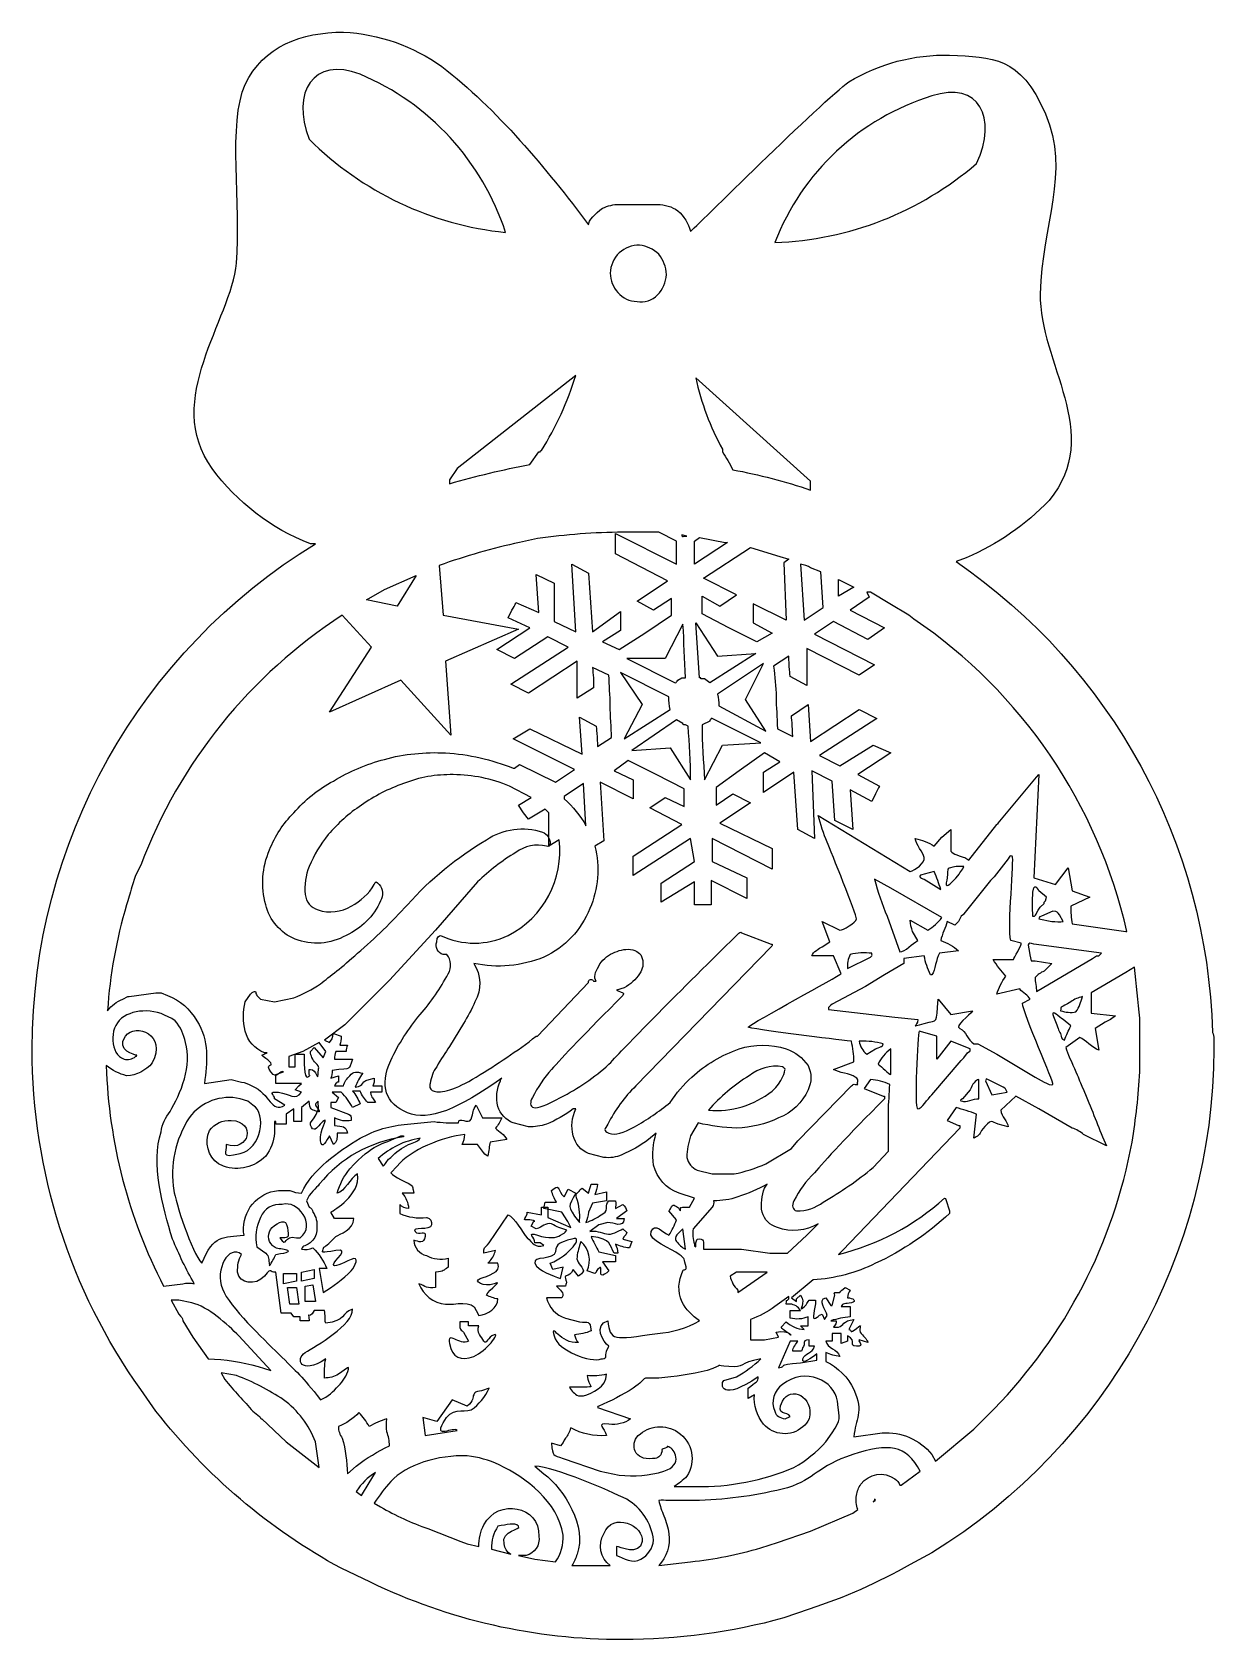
# Model space of a CAD drawing. Extents: x 0 to 93, y 0 to 126.
import ezdxf

# ---------------------------------------------------------------- set-up
doc = ezdxf.new("R2010")
doc.units = 0
doc.header["$MEASUREMENT"] = 0
doc.layers.add('LAYER_1', color=7, linetype='CONTINUOUS')

msp = doc.modelspace()

# ---------------------------------------------------------------- linework, layer by layer
at = {"layer": 'LAYER_1', "color": 178}
for points in [[(52.4, 86.5), (54.4, 86.1), (54.6, 86.1), (52, 84.4), (52, 86.2), (52.4, 86.5)], [(59.2, 80), (56.6, 81.3), (56.6, 79.8), (58.1, 79), (56.9, 78.3), (54.7, 79.4), (52.6, 80.5), (52.6, 81.9), (54, 81.1), (55.3, 82), (52.7, 83.3), (56.4, 85.7), (58.7, 85), (59.4, 84.8), (59, 84.5), (59.2, 80)], [(30.2, 83.5), (28.7, 81.1), (26.3, 81.6), (27.7, 82.4), (30.2, 83.5)], [(64.5, 82.6), (63.3, 81.9), (63.3, 83.2), (63.7, 83), (64.5, 82.6)], [(52.5, 75.5), (52.4, 75.5), (52.1, 79.8), (53.8, 77.2), (56.8, 77.4), (53.2, 75.1), (52.8, 75.4), (52.5, 75.4), (52.5, 75.5)], [(21.2, 28.2), (21.2, 28.9), (22.2, 29.1), (22.2, 28.4), (21.2, 28.2)], [(19.8, 28), (19.8, 28.8), (20.8, 28.8), (20.8, 28.2), (19.8, 28)], [(22.1, 27.9), (22.3, 26.6), (21.5, 26.6), (21.5, 27.8), (22.1, 27.9)], [(20.8, 27.7), (21, 26.4), (20.3, 26.4), (20.1, 27.7), (20.8, 27.7)]]:
    msp.add_lwpolyline(points, dxfattribs=at)
for points, knots in [([(0.1, 46.4), (0.09, 36.83), (3.06, 27.5), (8.6, 19.7), (8.6, 19.7), (9.8, 18), (9.8, 18), (13.74, 12.95), (18.67, 8.76), (24.3, 5.7), (24.3, 5.7), (26.6, 4.6), (26.6, 4.6), (32.77, 1.62), (39.54, 0.08), (46.4, 0.1), (50.66, 0.1), (54.9, 0.67), (59, 1.8), (59, 1.8), (61, 2.5), (61, 2.5), (63.75, 3.38), (66.4, 4.55), (68.9, 6), (68.9, 6), (70.6, 6.9), (70.6, 6.9), (84.31, 15.35), (92.67, 30.29), (92.7, 46.4), (92.7, 46.4), (92.7, 47.2), (92.7, 47.2), (92.71, 47.37), (92.67, 47.54), (92.6, 47.7), (92.19, 62.51), (84.72, 76.22), (72.5, 84.6), (72.5, 84.6), (73.3, 84.9), (73.3, 84.9), (73.3, 84.9), (73.3, 84.9), (73.3, 84.9), (75.75, 85.95), (77.96, 87.48), (79.8, 89.4), (84.1, 94.6), (79, 100.2), (79.1, 105.6), (79.2, 111), (81.5, 115.1), (79.5, 119.7), (77.5, 124.3), (75.4, 124.1), (72, 124.3), (69.22, 124.37), (66.48, 123.64), (64.1, 122.2), (62.1, 120.8), (51.8, 110.5), (51.7, 110.5), (51.52, 111.12), (51.18, 111.67), (50.7, 112.1), (50.23, 112.42), (49.67, 112.59), (49.1, 112.6), (49.1, 112.6), (46.1, 112.6), (46.1, 112.6), (45.65, 112.6), (45.21, 112.49), (44.8, 112.3), (44.2, 111.9), (43.7, 111.3), (43.7, 111), (40.4, 115.4), (36.5, 120.1), (32.2, 123.4), (29.94, 125.02), (27.27, 125.96), (24.5, 126.1), (21.2, 126.1), (18.2, 125), (16.8, 122), (15.4, 119), (16.5, 112.5), (16.1, 108), (15.7, 103.5), (10.3, 97.3), (14.2, 91.9), (16.15, 89.24), (18.82, 87.19), (21.9, 86), (21.9, 86), (22.3, 86), (22.3, 86), (8.51, 77.57), (0.1, 62.57), (0.1, 46.4)], [0, 0, 0, 0, 1, 1, 1, 2, 2, 2, 3, 3, 3, 4, 4, 4, 5, 5, 5, 6, 6, 6, 7, 7, 7, 8, 8, 8, 9, 9, 9, 10, 10, 10, 11, 11, 11, 12, 12, 12, 13, 13, 13, 14, 14, 14, 15, 15, 15, 16, 16, 16, 17, 17, 17, 18, 18, 18, 19, 19, 19, 20, 20, 20, 21, 21, 21, 22, 22, 22, 23, 23, 23, 24, 24, 24, 25, 25, 25, 26, 26, 26, 27, 27, 27, 28, 28, 28, 29, 29, 29, 30, 30, 30, 31, 31, 31, 32, 32, 32, 33, 33, 33, 34, 34, 34, 34]), ([(21.8, 117.7), (20.4, 121.4), (22.1, 124.2), (25.8, 122.8), (31.22, 120.51), (35.38, 115.99), (37.2, 110.4), (31.38, 111), (25.95, 113.58), (21.8, 117.7)], [0, 0, 0, 0, 1, 1, 1, 2, 2, 2, 3, 3, 3, 3]), ([(70.6, 121.1), (74.3, 122.3), (75.8, 119.4), (74.1, 115.8), (69.69, 112), (64.12, 109.81), (58.3, 109.6), (60.42, 115.11), (64.96, 119.35), (70.6, 121.1)], [0, 0, 0, 0, 1, 1, 1, 2, 2, 2, 3, 3, 3, 3]), ([(46.1, 108.8), (46.54, 109.2), (47.11, 109.41), (47.7, 109.4), (48.26, 109.34), (48.79, 109.09), (49.2, 108.7), (49.58, 108.25), (49.79, 107.69), (49.8, 107.1), (49.78, 106.5), (49.53, 105.93), (49.1, 105.5), (48.68, 105.08), (48.08, 104.89), (47.5, 105), (46.92, 104.98), (46.36, 105.24), (46, 105.7), (45.62, 106.11), (45.4, 106.64), (45.4, 107.2), (45.42, 107.8), (45.67, 108.37), (46.1, 108.8)], [0, 0, 0, 0, 1, 1, 1, 2, 2, 2, 3, 3, 3, 4, 4, 4, 5, 5, 5, 6, 6, 6, 7, 7, 7, 8, 8, 8, 8]), ([(42.7, 99.2), (42.07, 97.12), (41.16, 95.14), (40, 93.3), (39.94, 93.3), (39.9, 93.26), (39.9, 93.2), (39.9, 93.2), (39.8, 93.2), (39.8, 93.2), (39.8, 93.2), (39.1, 92.2), (39.1, 92.2), (36.98, 91.81), (34.87, 91.31), (32.8, 90.7), (32.8, 90.7), (32.8, 91), (32.8, 91), (32.8, 91), (33.4, 91.9), (33.4, 91.9), (33.4, 91.9), (42.7, 99.2), (42.7, 99.2)], [0, 0, 0, 0, 1, 1, 1, 2, 2, 2, 3, 3, 3, 4, 4, 4, 5, 5, 5, 6, 6, 6, 7, 7, 7, 8, 8, 8, 8]), ([(61.1, 90.9), (61.1, 90.9), (61.1, 90.2), (61.1, 90.2), (59.11, 90.89), (57.07, 91.42), (55, 91.8), (54.77, 92.29), (54.5, 92.76), (54.2, 93.2), (54.2, 93.2), (54.2, 93.4), (54.2, 93.4), (53.24, 95.16), (52.53, 97.04), (52.1, 99), (52.1, 99), (61.1, 90.9), (61.1, 90.9)], [0, 0, 0, 0, 1, 1, 1, 2, 2, 2, 3, 3, 3, 4, 4, 4, 5, 5, 5, 6, 6, 6, 6]), ([(24.4, 80.4), (24.4, 80.4), (26.7, 77.9), (26.7, 77.9), (26.7, 77.9), (23.4, 72.8), (23.4, 72.8), (23.4, 72.8), (29, 75.3), (29, 75.3), (29, 75.3), (32.9, 71), (32.9, 71), (32.9, 71), (32.5, 76.8), (32.5, 76.8), (32.5, 76.8), (38.2, 79.3), (38.2, 79.3), (38.2, 79.3), (32.3, 80.4), (32.3, 80.4), (32.3, 80.4), (32, 84.3), (32, 84.3), (34.06, 85.04), (36.16, 85.64), (38.3, 86.1), (38.3, 86.1), (39.7, 86.4), (39.7, 86.4), (41.92, 86.72), (44.16, 86.89), (46.4, 86.9), (46.4, 86.9), (49.2, 86.9), (49.2, 86.9), (49.2, 86.9), (50.6, 86.2), (50.6, 86.2), (50.6, 86.2), (50.6, 84.4), (50.6, 84.4), (50.6, 84.4), (45.8, 86.8), (45.8, 86.8), (45.8, 86.8), (45.8, 85.2), (45.8, 85.2), (45.8, 85.2), (49.9, 83.1), (49.9, 83.1), (49.9, 83.1), (47.5, 81.5), (47.5, 81.5), (47.5, 81.5), (48.8, 80.8), (48.8, 80.8), (48.8, 80.8), (50.2, 81.7), (50.2, 81.7), (50.2, 81.7), (50.2, 80.4), (50.2, 80.4), (50.2, 80.4), (48.1, 79), (48.1, 79), (48.1, 79), (46.1, 77.7), (46.1, 77.7), (46.1, 77.7), (44.8, 78.3), (44.8, 78.3), (44.8, 78.3), (46.2, 79.2), (46.2, 79.2), (46.2, 79.2), (46.2, 80.7), (46.2, 80.7), (46.2, 80.7), (44, 79.1), (44, 79.1), (44, 79.1), (43.7, 83.7), (43.7, 83.7), (43.7, 83.7), (42.4, 84.4), (42.4, 84.4), (42.4, 84.4), (42.7, 79.1), (42.7, 79.1), (42.7, 79.1), (41, 79.9), (41, 79.9), (41, 79.9), (41, 82.9), (41, 82.9), (41, 82.9), (39.6, 83.6), (39.6, 83.6), (39.6, 83.6), (39.8, 80.6), (39.8, 80.6), (39.8, 80.6), (38, 81.4), (38, 81.4), (37.92, 81.19), (37.82, 80.99), (37.7, 80.8), (37.7, 80.8), (37.4, 80.2), (37.4, 80.2), (37.4, 80.2), (39.1, 79.4), (39.1, 79.4), (39.1, 79.4), (36.5, 77.7), (36.5, 77.7), (36.5, 77.7), (37.9, 77), (37.9, 77), (37.9, 77), (40.5, 78.7), (40.5, 78.7), (40.5, 78.7), (42.1, 77.9), (42.1, 77.9), (42.1, 77.9), (37.6, 75), (37.6, 75), (37.6, 75), (39, 74.3), (39, 74.3), (39, 74.3), (42.8, 76.8), (42.8, 76.8), (42.8, 76.8), (42.8, 73.9), (42.8, 73.9), (42.8, 73.9), (44.1, 74.7), (44.1, 74.7), (44.1, 75.23), (44.07, 75.77), (44, 76.3), (44, 76.3), (45.3, 75.7), (45.3, 75.7), (45.3, 74.9), (45.4, 74.1), (45.4, 73.3), (45.4, 72.5), (45.5, 71.6), (45.5, 70.8), (45.5, 70.8), (44.4, 70.1), (44.4, 70.1), (44.4, 70.7), (44.3, 71.7), (44.3, 71.7), (44.3, 71.7), (43, 72.4), (43, 72.4), (43, 72.4), (43.2, 69.5), (43.2, 69.5), (43.2, 69.5), (39.1, 71.5), (39.1, 71.5), (39.1, 71.5), (37.8, 70.7), (37.8, 70.7), (37.8, 70.7), (42.6, 68.3), (42.6, 68.3), (42.6, 68.3), (41.1, 67.3), (41.1, 67.3), (41.1, 67.3), (38.3, 68.7), (38.3, 68.7), (38.3, 68.7), (37.9, 68.4), (37.9, 68.4), (37.9, 68.4), (37.8, 68.4), (37.8, 68.4), (36.11, 69.09), (34.32, 69.5), (32.5, 69.6), (30.88, 69.69), (29.26, 69.52), (27.7, 69.1), (26.29, 68.72), (24.95, 68.15), (23.7, 67.4), (22.52, 66.76), (21.47, 65.92), (20.6, 64.9), (19.77, 64.07), (19.13, 63.09), (18.7, 62), (18.11, 60.64), (18, 59.12), (18.4, 57.7), (18.7, 56.49), (19.55, 55.49), (20.7, 55), (22.01, 54.5), (23.48, 54.61), (24.7, 55.3), (25.9, 55.84), (26.86, 56.8), (27.4, 58), (27.63, 58.42), (27.59, 58.92), (27.3, 59.3), (27.1, 59.5), (27, 59.6), (26.9, 59.3), (26.48, 58.57), (25.85, 57.98), (25.1, 57.6), (24.32, 57.12), (23.37, 57.01), (22.5, 57.3), (21.95, 57.46), (21.56, 57.93), (21.5, 58.5), (21.41, 59.25), (21.52, 60), (21.8, 60.7), (22.18, 61.6), (22.69, 62.44), (23.3, 63.2), (24.05, 64.09), (24.92, 64.87), (25.9, 65.5), (26.91, 66.22), (28.02, 66.8), (29.2, 67.2), (30.44, 67.69), (31.77, 67.93), (33.1, 67.9), (34.61, 67.89), (36.11, 67.59), (37.5, 67), (37.5, 67), (39.2, 66.1), (39.2, 66.1), (39.2, 66.1), (38.2, 65.5), (38.2, 65.5), (38.2, 65.5), (38.6, 64.9), (38.6, 64.9), (38.6, 64.9), (39, 64.4), (39, 64.4), (39, 64.4), (40.3, 65.2), (40.3, 65.2), (40.3, 65.2), (40.6, 64.9), (40.6, 64.9), (40.6, 64.9), (40.6, 62.3), (40.6, 62.3), (40.6, 62.3), (41.4, 62.8), (41.4, 62.8), (41.78, 59.71), (40.18, 56.71), (37.4, 55.3), (35.73, 54.49), (33.77, 54.49), (32.1, 55.3), (32, 55.3), (31.8, 55.2), (31.8, 54.8), (31.67, 54.39), (31.89, 53.94), (32.3, 53.8), (32.3, 53.8), (32.6, 53.8), (32.6, 53.8), (32.95, 53.37), (32.99, 52.77), (32.7, 52.3), (32.09, 51.15), (31.36, 50.08), (30.5, 49.1), (29.58, 48), (28.81, 46.79), (28.2, 45.5), (27.3, 43.5), (27.8, 42.1), (29.5, 41.4), (31.2, 40.7), (33.5, 41.7), (36.9, 44.1), (36.84, 44.05), (36.81, 43.98), (36.8, 43.9), (36.49, 43.28), (36.42, 42.57), (36.6, 41.9), (36.78, 41.3), (37.22, 40.82), (37.8, 40.6), (37.8, 40.6), (39, 40.3), (39, 40.3), (39.47, 40.29), (39.95, 40.35), (40.4, 40.5), (41.15, 40.81), (41.85, 41.21), (42.5, 41.7), (42.5, 41.7), (42.7, 41.7), (42.7, 41.7), (42.39, 41.04), (42.32, 40.3), (42.5, 39.6), (42.65, 38.97), (43.1, 38.44), (43.7, 38.2), (43.7, 38.2), (44.9, 37.9), (44.9, 37.9), (45.38, 37.83), (45.86, 37.9), (46.3, 38.1), (47.05, 38.41), (47.75, 38.81), (48.4, 39.3), (48.4, 39.3), (49, 39.8), (49, 39.8), (48.74, 38.99), (48.67, 38.14), (48.8, 37.3), (49.05, 36.27), (49.8, 35.44), (50.8, 35.1), (50.8, 35.1), (52, 34.7), (52, 34.7), (52, 34.7), (52, 34.7), (52, 34.7), (52, 34.7), (51.6, 34), (51.6, 34), (51.6, 34), (51.1, 34), (51.1, 34), (50.7, 33.9), (51, 34), (50.9, 33.9), (50.9, 33.9), (50.9, 33.7), (50.9, 33.7), (50.7, 34), (50.8, 33.9), (50.5, 34.1), (50.2, 34.3), (50.2, 33.9), (50, 33.7), (50, 33.7), (50.6, 33), (50.6, 33), (50.44, 32.58), (50.24, 32.18), (50, 31.8), (49.5, 32), (48.9, 32.8), (48.6, 32.1), (48.3, 31.4), (50.3, 30.7), (50.8, 30.3), (51.3, 29.9), (51.1, 30.1), (51.3, 29.5), (51.5, 28.9), (51.1, 29.2), (51.1, 29), (50.72, 28.25), (50.68, 27.38), (51, 26.6), (51.33, 25.99), (51.81, 25.47), (52.4, 25.1), (51.39, 24.51), (50.26, 24.17), (49.1, 24.1), (45.6, 23.6), (45.4, 23.5), (45.2, 25.1), (44.1, 24.8), (44.8, 23.4), (45.3, 23.1), (45.3, 23.1), (45.1, 22.7), (45.1, 22.7), (45, 22.3), (45.2, 22.2), (44.8, 22.1), (44.8, 22.1), (44.7, 22.1), (44.7, 22.1), (43.9, 21.8), (41.3, 22.7), (41, 23.9), (40.7, 25.1), (41.5, 23.2), (42.9, 23.4), (42.74, 23.56), (42.64, 23.77), (42.6, 24), (43.05, 24.03), (43.49, 24.13), (43.9, 24.3), (43.8, 25.2), (43.7, 24.9), (43, 25), (43, 25), (41.9, 25.3), (41.9, 25.3), (41.15, 25.53), (40.58, 26.14), (40.4, 26.9), (40.4, 26.9), (41.6, 26.9), (41.6, 26.9), (41.9, 27.3), (41.4, 27.5), (41.2, 27.8), (41.2, 27.8), (41.9, 27.8), (41.9, 27.8), (42, 28.2), (42, 28), (41.9, 28.4), (41.8, 28.8), (42.1, 28.4), (42.5, 29.1), (42.5, 29.1), (42.9, 28.6), (42.9, 28.6), (43.08, 28.68), (43.22, 28.82), (43.3, 29), (43.2, 29.4), (42.7, 29.7), (42.8, 30.1), (42.85, 30.51), (42.95, 30.91), (43.1, 31.3), (43.75, 30.72), (43.95, 29.79), (43.6, 29), (43.6, 29), (44.2, 28.8), (44.2, 28.8), (44.4, 29), (44.2, 28.9), (44.5, 29.2), (44.8, 29.5), (44.6, 28.8), (44.7, 28.7), (44.8, 28.6), (45.1, 28.8), (45.3, 29), (45.3, 29), (44.8, 29.7), (44.8, 29.7), (44.8, 29.7), (45.8, 29.7), (45.8, 29.7), (45.8, 29.7), (45.8, 30.2), (45.8, 30.2), (45.8, 30.2), (44.5, 30.5), (44.5, 30.5), (44.28, 30.89), (44.08, 31.29), (43.9, 31.7), (45.6, 31.5), (45.3, 31), (45.7, 30.4), (45.7, 30.4), (46, 30.4), (46, 30.4), (45.98, 30.64), (45.91, 30.88), (45.8, 31.1), (46.15, 30.94), (46.52, 30.84), (46.9, 30.8), (46.9, 30.8), (47.1, 31.3), (47.1, 31.3), (47.1, 31.3), (46.4, 31.5), (46.4, 31.5), (46.5, 31.8), (46.6, 31.7), (46.7, 32), (46.7, 32), (46.4, 32.3), (46.4, 32.3), (46, 32.1), (45.5, 31.8), (45.1, 31.9), (44.7, 32), (44.2, 32.2), (43.8, 32.1), (43.8, 32.1), (44.5, 32.6), (44.5, 32.6), (44.5, 32.6), (45.2, 32.8), (45.2, 32.8), (45.7, 32.8), (46.4, 32.3), (46.5, 33.1), (46.5, 33.1), (45.9, 33.1), (45.9, 33.1), (45.9, 33.1), (46.7, 33.7), (46.7, 33.7), (46.66, 33.9), (46.55, 34.07), (46.4, 34.2), (46.4, 34.2), (45.8, 33.9), (45.8, 33.9), (45.8, 34.1), (45.9, 34.2), (45.8, 34.5), (45.8, 34.5), (45.3, 34.5), (45.3, 34.5), (45.1, 34.3), (45.1, 34.2), (45.1, 33.9), (45.1, 33.6), (45, 33.6), (44.7, 33.4), (44.33, 33.14), (43.93, 32.94), (43.5, 32.8), (43.6, 33.06), (43.67, 33.33), (43.7, 33.6), (43.7, 33.6), (44, 34.3), (44, 34.3), (44, 34.3), (45.1, 34.5), (45.1, 34.5), (45.1, 34.5), (45.1, 35.2), (45.1, 35.2), (45.1, 35.2), (44.2, 35), (44.2, 35), (44.31, 35.25), (44.38, 35.52), (44.4, 35.8), (44.4, 35.8), (43.9, 35.8), (43.9, 35.8), (43.82, 35.57), (43.75, 35.34), (43.7, 35.1), (43.7, 35.1), (43.2, 35.5), (43.2, 35.5), (42.9, 35.3), (43.1, 35.3), (42.8, 35.1), (42.5, 34.9), (43.1, 34.5), (43, 32.8), (43, 32.86), (42.96, 32.9), (42.9, 32.9), (42.9, 32.9), (42.9, 32.9), (42.9, 32.9), (42, 34.1), (42.1, 34), (42.7, 35.1), (42.7, 35.1), (42.1, 35.4), (42.1, 35.4), (42.1, 35.4), (41.8, 34.8), (41.8, 34.8), (41.8, 34.8), (41.6, 35), (41.6, 35), (41.3, 35.5), (41.4, 35.8), (40.8, 35.3), (40.87, 34.98), (41.01, 34.67), (41.2, 34.4), (41.2, 34.4), (40.3, 34.4), (40.3, 34.4), (40.3, 34.2), (40.2, 34.1), (40.2, 33.9), (40.2, 33.9), (41.6, 33.6), (41.6, 33.6), (41.88, 33.23), (42.11, 32.82), (42.3, 32.4), (42.3, 32.4), (40.5, 33.2), (40.5, 33.2), (40.5, 33.2), (40.5, 34), (40.5, 34), (40.5, 34), (40, 34), (40, 34), (40, 34), (40, 33.4), (40, 33.4), (40, 33.4), (38.9, 33.6), (38.9, 33.6), (38.9, 33.4), (38.8, 33.3), (38.7, 33.1), (38.6, 32.9), (39.2, 33.1), (39.5, 32.9), (39.5, 32.9), (39.4, 32.9), (39.4, 32.9), (39.4, 32.9), (39.2, 32.5), (39.2, 32.5), (39.2, 32.5), (39.6, 32.3), (39.6, 32.3), (40.1, 32.4), (40.3, 32.8), (40.8, 32.7), (41.17, 32.47), (41.58, 32.3), (42, 32.2), (41.8, 31.9), (41.8, 32), (41.5, 31.8), (41.2, 31.6), (40.6, 31.5), (39.7, 31.8), (38.8, 32.1), (39.5, 31.6), (39.5, 31.2), (39.5, 31.2), (39.9, 31.2), (39.9, 31.2), (39.9, 31.2), (40.2, 31), (40.2, 31), (39.5, 30.8), (39.3, 31.2), (38.9, 31.6), (38.5, 32), (37.9, 33.2), (37.4, 33.4), (37.4, 33.4), (35.9, 31.2), (35.9, 31.2), (35.5, 30.7), (35.5, 30.9), (35.5, 30.4), (35.5, 30.4), (36.4, 30.6), (36.4, 30.6), (36.33, 30.31), (36.19, 30.03), (36, 29.8), (36, 29.8), (35.8, 29.6), (35.8, 29.6), (35.8, 29.6), (36.6, 29.6), (36.6, 29.6), (36.9, 28.9), (35.8, 28.6), (35.2, 28.4), (34.6, 28.2), (35.5, 27.7), (36.3, 28), (37.1, 28.3), (35.9, 27.6), (35.7, 27.1), (35.98, 26.96), (36.29, 26.85), (36.6, 26.8), (36.6, 26.1), (35.8, 25.6), (35.1, 25.5), (35.1, 25.5), (34.9, 25.9), (34.9, 25.9), (34.6, 26.8), (33.2, 26.3), (32.5, 26.4), (31.55, 26.49), (30.74, 27.11), (30.4, 28), (30.9, 27.8), (31.1, 27.6), (31.7, 27.7), (31.7, 27.7), (31.7, 28.9), (31.7, 28.9), (32.4, 29), (32.3, 29), (32.7, 29.3), (32.7, 29.3), (32.7, 30), (32.7, 30), (32.13, 29.86), (31.52, 29.93), (31, 30.2), (30.44, 30.33), (30.03, 30.82), (30, 31.4), (30.4, 31.3), (30.8, 31.1), (30.9, 31.7), (31, 32.3), (30.4, 31.7), (30.1, 32.1), (29.8, 32.5), (31.3, 32.1), (31.4, 32.6), (31.46, 32.87), (31.29, 33.14), (31.02, 33.2), (31.01, 33.2), (31.01, 33.2), (31, 33.2), (30.29, 33.1), (29.56, 33.21), (28.9, 33.5), (28.9, 33.5), (28.9, 34.2), (28.9, 34.2), (29.08, 34), (29.33, 33.89), (29.6, 33.9), (29.56, 34.34), (29.38, 34.76), (29.1, 35.1), (29.1, 35.1), (30, 35.1), (30, 35.1), (29.9, 35.5), (30, 35.6), (29.7, 35.8), (29.4, 36), (28.5, 36.3), (28.2, 36.7), (28.2, 36.7), (28.7, 37.2), (28.7, 37.2), (29.7, 38.5), (32.3, 39.5), (34, 39.7), (33.99, 39.42), (33.92, 39.15), (33.8, 38.9), (33.8, 38.9), (35, 38.9), (35, 38.9), (35, 38.9), (35.4, 38.4), (35.4, 38.4), (35.48, 38.22), (35.62, 38.08), (35.8, 38), (35.9, 38.4), (35.9, 38.8), (36, 39.1), (36, 39.1), (37.3, 39.3), (37.3, 39.3), (37.1, 39.7), (36.7, 39.9), (36.4, 40.2), (36.62, 40.43), (36.79, 40.7), (36.9, 41), (36.9, 41), (35.4, 41), (35.4, 41), (35.4, 41), (34.9, 42), (34.9, 42), (34.6, 41.6), (34.7, 41.4), (34.5, 40.9), (34.3, 40.4), (33.5, 41.2), (33.5, 40.6), (33.5, 40.6), (33.5, 40.6), (33.5, 40.6), (32.87, 40.59), (32.23, 40.62), (31.6, 40.7), (31.6, 40.7), (29.5, 40.5), (29.5, 40.5), (28.2, 40.41), (26.94, 40.03), (25.8, 39.4), (24, 38.3), (22.1, 37), (21.2, 35.1), (20.89, 35.11), (20.58, 35.18), (20.3, 35.3), (20.3, 35.3), (19.4, 35.3), (19.4, 35.3), (17.75, 35.16), (16.53, 33.71), (16.67, 32.05), (16.67, 31.97), (16.69, 31.88), (16.7, 31.8), (15.1, 31.6), (14.3, 31.9), (13.4, 29.6), (12.6, 30.4), (11.3, 34.5), (11.2, 35.3), (10.88, 37.28), (11.31, 39.31), (12.4, 41), (13.32, 42.25), (14.89, 42.84), (16.4, 42.5), (16.4, 42.5), (17, 42.3), (17, 42.3), (17, 42.3), (17.4, 42), (17.4, 42), (18.5, 41.3), (18.1, 38.6), (16.4, 38.2), (14.7, 37.8), (15.4, 38.3), (15.3, 38.9), (17.1, 38.3), (17.7, 40.7), (15.7, 40.8), (15.03, 40.85), (14.39, 40.55), (14, 40), (13.57, 39.08), (13.87, 37.98), (14.7, 37.4), (14.7, 37.4), (15.1, 37.2), (15.1, 37.2), (16.26, 36.81), (17.54, 37.12), (18.4, 38), (18.79, 38.53), (19.03, 39.15), (19.1, 39.8), (19.1, 39.8), (19.1, 40.7), (19.1, 40.7), (19.1, 40.7), (19.2, 40.7), (19.2, 40.7), (19.2, 40.7), (19.2, 40.5), (19.2, 40.5), (19.2, 40.5), (20, 40.5), (20, 40.5), (20, 40.5), (20, 41.3), (20, 41.3), (20, 41.3), (20.6, 41.7), (20.6, 41.7), (20.6, 41.7), (20.6, 40.7), (20.6, 40.7), (20.6, 40.7), (21.2, 40.7), (21.2, 40.7), (21.2, 40.7), (21.2, 41.8), (21.2, 41.8), (21.2, 41.8), (21.8, 42.3), (21.8, 42.3), (21.9, 41.6), (21.9, 41.7), (22.4, 41.5), (22.9, 41.3), (22.3, 41.9), (22.3, 42), (22.3, 42.1), (22.3, 42.1), (22.5, 42.3), (22.5, 42.3), (22.5, 42.1), (22.5, 42.1), (22.6, 41.6), (22.4, 41.4), (22.2, 41), (22.2, 41), (21.9, 40.6), (21.9, 40.6), (21.9, 40.4), (22, 40.1), (22.2, 40.1), (22.4, 40.1), (22.7, 40.6), (23, 40.8), (23.3, 41), (22.6, 40), (22.7, 39.2), (22.8, 38.4), (23.2, 39.3), (23.4, 39.6), (23.4, 39.6), (23.7, 38.9), (23.7, 38.9), (24, 39.1), (24, 39.4), (24, 39.8), (24, 39.8), (24.8, 39.8), (24.8, 39.8), (24.7, 40.4), (24.4, 40.3), (23.8, 40.4), (23.8, 40.4), (23.8, 41), (23.8, 41), (24.19, 40.77), (24.66, 40.7), (25.1, 40.8), (25.1, 41.1), (25.1, 41.2), (24.9, 41.3), (24.9, 41.3), (23.5, 41.8), (23.5, 41.8), (23.5, 41.8), (23.5, 42.2), (23.5, 42.2), (23.5, 42.2), (23.9, 42.2), (23.9, 42.2), (23.9, 42.2), (24.1, 42.6), (24.1, 42.6), (24.1, 42.6), (23.6, 43), (23.6, 43), (23.6, 43), (24.3, 43), (24.3, 43), (24.68, 42.66), (24.98, 42.26), (25.2, 41.8), (25.2, 41.8), (25.8, 42.1), (25.8, 42.1), (25.66, 42.47), (25.46, 42.8), (25.2, 43.1), (25.2, 43.1), (25.8, 43.1), (25.8, 43.1), (25.94, 42.76), (26.14, 42.46), (26.4, 42.2), (26.4, 42.2), (27, 42.2), (27, 42.2), (26.8, 42.6), (26.7, 42.5), (26.6, 43), (26.6, 43), (27.5, 43), (27.5, 43), (27.5, 43), (27.5, 43.5), (27.5, 43.5), (27.5, 43.5), (26.8, 43.5), (26.8, 43.5), (26.89, 43.69), (26.92, 43.89), (26.9, 44.1), (25.6, 43.9), (26.3, 43.5), (25.4, 43.4), (25.56, 43.79), (25.76, 44.16), (26, 44.5), (25.5, 44.6), (25.3, 44.7), (25, 44.3), (24.75, 44.1), (24.57, 43.82), (24.5, 43.5), (24.5, 43.5), (23.8, 43.5), (23.8, 43.5), (23.8, 43.7), (24, 43.7), (24, 43.8), (24, 43.8), (24.1, 43.8), (24.1, 43.8), (24.1, 43.8), (24.1, 44.3), (24.1, 44.3), (24.1, 44.3), (23.5, 44.1), (23.5, 44.1), (23.58, 44.29), (23.61, 44.49), (23.6, 44.7), (25.3, 45), (24.8, 44.6), (25.2, 45.6), (25.2, 45.6), (23.8, 45.6), (23.8, 45.6), (23.79, 45.81), (23.82, 46.01), (23.9, 46.2), (23.9, 46.2), (24.7, 46.2), (24.7, 46.2), (24.69, 46.37), (24.73, 46.54), (24.8, 46.7), (24.8, 46.7), (24.2, 46.7), (24.2, 46.7), (24.29, 46.92), (24.32, 47.16), (24.3, 47.4), (24.3, 47.4), (23.7, 47.6), (23.7, 47.6), (23.6, 47.4), (23.7, 47.4), (23.6, 47.2), (23.6, 47.2), (23.4, 46.9), (23.4, 46.9), (23.4, 46.9), (23, 47.1), (23, 47.1), (23, 47.1), (24.6, 48.3), (24.6, 48.3), (24.6, 48.3), (28.1, 51.8), (28.1, 51.8), (28.1, 51.8), (31.7, 55.7), (31.7, 55.7), (31.7, 55.7), (35, 59.5), (35, 59.5), (35.91, 60.37), (36.92, 61.15), (38, 61.8), (38.69, 62.31), (39.57, 62.5), (40.4, 62.3), (40.6, 62.2), (40.6, 62.3), (40.7, 62.5), (40.69, 62.89), (40.46, 63.24), (40.1, 63.4), (38.62, 63.88), (37, 63.66), (35.7, 62.8), (33.39, 61.42), (31.3, 59.7), (29.5, 57.7), (28.28, 56.36), (26.98, 55.09), (25.6, 53.9), (24.4, 52.8), (23.4, 52.1), (22.7, 51.5), (22.04, 51.06), (21.34, 50.69), (20.6, 50.4), (20.6, 50.4), (19.1, 50.1), (19.1, 50.1), (19.1, 50.1), (18, 50.3), (18, 50.3), (18, 50.3), (17.7, 50.6), (17.7, 50.6), (17.65, 50.69), (17.61, 50.79), (17.6, 50.9), (17.5, 50.9), (17.4, 50.9), (17.2, 50.7), (17.2, 50.7), (16.8, 50.1), (16.8, 50.1), (16.6, 49.35), (16.6, 48.55), (16.8, 47.8), (16.98, 47.02), (17.55, 46.38), (18.3, 46.1), (18.3, 46.1), (18.5, 46.1), (18.5, 46.1), (18.5, 46.1), (18.1, 45.9), (18.1, 45.9), (18.4, 45.6), (18.6, 45.6), (18.8, 45.3), (19, 45), (18.3, 45.3), (18.8, 44.6), (19.3, 43.9), (19.5, 44.8), (19.8, 44.6), (19.8, 44.6), (19.2, 44.4), (19.2, 44.4), (19.2, 44.4), (19.2, 43.7), (19.2, 43.7), (19.2, 43.7), (21.2, 43.7), (21.2, 43.7), (21.2, 43.7), (21, 43.5), (21, 43.5), (21, 43.5), (21, 43.5), (21, 43.5), (21, 43.5), (20.7, 43.2), (20.7, 43.2), (20.7, 43.2), (21.2, 43), (21.2, 43), (20.7, 42.3), (20.3, 42.9), (19.4, 43), (18.5, 43.1), (19.1, 42.8), (19.1, 42.5), (19.1, 42.5), (19.9, 42), (19.9, 42), (18.8, 41.3), (18.8, 42.9), (17.3, 43.5), (17.06, 43.66), (16.79, 43.76), (16.5, 43.8), (16.5, 43.8), (15.7, 44), (15.7, 44), (15.7, 44), (13.6, 43.7), (13.6, 43.7), (13.8, 45.3), (14, 47.1), (13, 48.6), (12.49, 49.51), (11.68, 50.22), (10.7, 50.6), (10.7, 50.6), (10.2, 50.8), (10.2, 50.8), (10.2, 50.8), (9.8, 50.8), (9.8, 50.8), (9.8, 50.8), (7.7, 50.5), (7.7, 50.5), (7.7, 50.5), (7.6, 50.5), (7.6, 50.5), (7.6, 50.5), (7.2, 50.3), (7.2, 50.3), (6.72, 50.12), (6.31, 49.81), (6, 49.4), (6.19, 52.21), (6.69, 55), (7.5, 57.7), (7.6, 58.1), (7.8, 58.6), (7.9, 59.1), (7.9, 59.1), (8.2, 60), (8.2, 60), (8.2, 60), (8.6, 60.8), (8.6, 60.8), (11.65, 68.85), (17.18, 75.71), (24.4, 80.4)], [0, 0, 0, 0, 1, 1, 1, 2, 2, 2, 3, 3, 3, 4, 4, 4, 5, 5, 5, 6, 6, 6, 7, 7, 7, 8, 8, 8, 9, 9, 9, 10, 10, 10, 11, 11, 11, 12, 12, 12, 13, 13, 13, 14, 14, 14, 15, 15, 15, 16, 16, 16, 17, 17, 17, 18, 18, 18, 19, 19, 19, 20, 20, 20, 21, 21, 21, 22, 22, 22, 23, 23, 23, 24, 24, 24, 25, 25, 25, 26, 26, 26, 27, 27, 27, 28, 28, 28, 29, 29, 29, 30, 30, 30, 31, 31, 31, 32, 32, 32, 33, 33, 33, 34, 34, 34, 35, 35, 35, 36, 36, 36, 37, 37, 37, 38, 38, 38, 39, 39, 39, 40, 40, 40, 41, 41, 41, 42, 42, 42, 43, 43, 43, 44, 44, 44, 45, 45, 45, 46, 46, 46, 47, 47, 47, 48, 48, 48, 49, 49, 49, 50, 50, 50, 51, 51, 51, 52, 52, 52, 53, 53, 53, 54, 54, 54, 55, 55, 55, 56, 56, 56, 57, 57, 57, 58, 58, 58, 59, 59, 59, 60, 60, 60, 61, 61, 61, 62, 62, 62, 63, 63, 63, 64, 64, 64, 65, 65, 65, 66, 66, 66, 67, 67, 67, 68, 68, 68, 69, 69, 69, 70, 70, 70, 71, 71, 71, 72, 72, 72, 73, 73, 73, 74, 74, 74, 75, 75, 75, 76, 76, 76, 77, 77, 77, 78, 78, 78, 79, 79, 79, 80, 80, 80, 81, 81, 81, 82, 82, 82, 83, 83, 83, 84, 84, 84, 85, 85, 85, 86, 86, 86, 87, 87, 87, 88, 88, 88, 89, 89, 89, 90, 90, 90, 91, 91, 91, 92, 92, 92, 93, 93, 93, 94, 94, 94, 95, 95, 95, 96, 96, 96, 97, 97, 97, 98, 98, 98, 99, 99, 99, 100, 100, 100, 101, 101, 101, 102, 102, 102, 103, 103, 103, 104, 104, 104, 105, 105, 105, 106, 106, 106, 107, 107, 107, 108, 108, 108, 109, 109, 109, 110, 110, 110, 111, 111, 111, 112, 112, 112, 113, 113, 113, 114, 114, 114, 115, 115, 115, 116, 116, 116, 117, 117, 117, 118, 118, 118, 119, 119, 119, 120, 120, 120, 121, 121, 121, 122, 122, 122, 123, 123, 123, 124, 124, 124, 125, 125, 125, 126, 126, 126, 127, 127, 127, 128, 128, 128, 129, 129, 129, 130, 130, 130, 131, 131, 131, 132, 132, 132, 133, 133, 133, 134, 134, 134, 135, 135, 135, 136, 136, 136, 137, 137, 137, 138, 138, 138, 139, 139, 139, 140, 140, 140, 141, 141, 141, 142, 142, 142, 143, 143, 143, 144, 144, 144, 145, 145, 145, 146, 146, 146, 147, 147, 147, 148, 148, 148, 149, 149, 149, 150, 150, 150, 151, 151, 151, 152, 152, 152, 153, 153, 153, 154, 154, 154, 155, 155, 155, 156, 156, 156, 157, 157, 157, 158, 158, 158, 159, 159, 159, 160, 160, 160, 161, 161, 161, 162, 162, 162, 163, 163, 163, 164, 164, 164, 165, 165, 165, 166, 166, 166, 167, 167, 167, 168, 168, 168, 169, 169, 169, 170, 170, 170, 171, 171, 171, 172, 172, 172, 173, 173, 173, 174, 174, 174, 175, 175, 175, 176, 176, 176, 177, 177, 177, 178, 178, 178, 179, 179, 179, 180, 180, 180, 181, 181, 181, 182, 182, 182, 183, 183, 183, 184, 184, 184, 185, 185, 185, 186, 186, 186, 187, 187, 187, 188, 188, 188, 189, 189, 189, 190, 190, 190, 191, 191, 191, 192, 192, 192, 193, 193, 193, 194, 194, 194, 195, 195, 195, 196, 196, 196, 197, 197, 197, 198, 198, 198, 199, 199, 199, 200, 200, 200, 201, 201, 201, 202, 202, 202, 203, 203, 203, 204, 204, 204, 205, 205, 205, 206, 206, 206, 207, 207, 207, 208, 208, 208, 209, 209, 209, 210, 210, 210, 211, 211, 211, 212, 212, 212, 213, 213, 213, 214, 214, 214, 215, 215, 215, 216, 216, 216, 217, 217, 217, 218, 218, 218, 219, 219, 219, 220, 220, 220, 221, 221, 221, 222, 222, 222, 223, 223, 223, 224, 224, 224, 225, 225, 225, 226, 226, 226, 227, 227, 227, 228, 228, 228, 229, 229, 229, 230, 230, 230, 231, 231, 231, 232, 232, 232, 233, 233, 233, 234, 234, 234, 235, 235, 235, 236, 236, 236, 237, 237, 237, 238, 238, 238, 239, 239, 239, 240, 240, 240, 241, 241, 241, 242, 242, 242, 243, 243, 243, 244, 244, 244, 245, 245, 245, 246, 246, 246, 247, 247, 247, 248, 248, 248, 249, 249, 249, 250, 250, 250, 251, 251, 251, 252, 252, 252, 253, 253, 253, 254, 254, 254, 255, 255, 255, 256, 256, 256, 257, 257, 257, 258, 258, 258, 259, 259, 259, 260, 260, 260, 261, 261, 261, 262, 262, 262, 263, 263, 263, 264, 264, 264, 265, 265, 265, 266, 266, 266, 267, 267, 267, 268, 268, 268, 269, 269, 269, 270, 270, 270, 271, 271, 271, 272, 272, 272, 273, 273, 273, 274, 274, 274, 275, 275, 275, 276, 276, 276, 277, 277, 277, 278, 278, 278, 279, 279, 279, 280, 280, 280, 281, 281, 281, 282, 282, 282, 283, 283, 283, 284, 284, 284, 285, 285, 285, 286, 286, 286, 287, 287, 287, 288, 288, 288, 289, 289, 289, 290, 290, 290, 291, 291, 291, 292, 292, 292, 293, 293, 293, 294, 294, 294, 295, 295, 295, 296, 296, 296, 297, 297, 297, 298, 298, 298, 299, 299, 299, 300, 300, 300, 301, 301, 301, 302, 302, 302, 303, 303, 303, 304, 304, 304, 305, 305, 305, 306, 306, 306, 307, 307, 307, 308, 308, 308, 309, 309, 309, 310, 310, 310, 311, 311, 311, 312, 312, 312, 313, 313, 313, 314, 314, 314, 315, 315, 315, 316, 316, 316, 317, 317, 317, 318, 318, 318, 319, 319, 319, 320, 320, 320, 321, 321, 321, 322, 322, 322, 323, 323, 323, 324, 324, 324, 325, 325, 325, 326, 326, 326, 327, 327, 327, 328, 328, 328, 329, 329, 329, 330, 330, 330, 331, 331, 331, 332, 332, 332, 333, 333, 333, 334, 334, 334, 335, 335, 335, 336, 336, 336, 337, 337, 337, 338, 338, 338, 339, 339, 339, 340, 340, 340, 341, 341, 341, 342, 342, 342, 343, 343, 343, 344, 344, 344, 345, 345, 345, 346, 346, 346, 347, 347, 347, 348, 348, 348, 349, 349, 349, 350, 350, 350, 351, 351, 351, 352, 352, 352, 353, 353, 353, 354, 354, 354, 355, 355, 355, 356, 356, 356, 357, 357, 357, 358, 358, 358, 359, 359, 359, 360, 360, 360, 361, 361, 361, 362, 362, 362, 363, 363, 363, 364, 364, 364, 365, 365, 365, 366, 366, 366, 367, 367, 367, 368, 368, 368, 369, 369, 369, 370, 370, 370, 371, 371, 371, 372, 372, 372, 373, 373, 373, 374, 374, 374, 375, 375, 375, 376, 376, 376, 377, 377, 377, 378, 378, 378, 379, 379, 379, 380, 380, 380, 381, 381, 381, 382, 382, 382, 383, 383, 383, 384, 384, 384, 385, 385, 385, 386, 386, 386, 387, 387, 387, 388, 388, 388, 389, 389, 389, 390, 390, 390, 391, 391, 391, 392, 392, 392, 393, 393, 393, 394, 394, 394, 395, 395, 395, 396, 396, 396, 397, 397, 397, 398, 398, 398, 399, 399, 399, 400, 400, 400, 401, 401, 401, 402, 402, 402, 403, 403, 403, 404, 404, 404, 405, 405, 405, 406, 406, 406, 407, 407, 407, 408, 408, 408, 409, 409, 409, 410, 410, 410, 411, 411, 411, 412, 412, 412, 413, 413, 413, 414, 414, 414, 414]), ([(51.4, 86.6), (51.4, 86.6), (51.2, 86.6), (51.2, 86.6), (51.1, 86.5), (51, 86.6), (51, 86.7), (51, 86.7), (51.4, 86.6), (51.4, 86.6)], [0, 0, 0, 0, 1, 1, 1, 2, 2, 2, 3, 3, 3, 3]), ([(62.1, 81), (62.1, 81), (60.6, 80), (60.6, 80), (60.6, 80), (60.3, 84.4), (60.3, 84.4), (60.6, 84.3), (60.9, 84.3), (61.1, 84.1), (61.1, 84.1), (61.9, 83.8), (61.9, 83.8), (61.9, 83.8), (62.1, 81), (62.1, 81)], [0, 0, 0, 0, 1, 1, 1, 2, 2, 2, 3, 3, 3, 4, 4, 4, 5, 5, 5, 5]), ([(52, 61.1), (52, 61.1), (49.4, 59.4), (49.4, 59.4), (49.4, 59.4), (49.4, 57.9), (49.4, 57.9), (49.4, 57.9), (52, 59.5), (52, 59.5), (52, 59.5), (52, 57.7), (52, 57.7), (52, 57.7), (53.3, 57.7), (53.3, 57.7), (53.3, 57.7), (53.3, 59.6), (53.3, 59.6), (53.3, 59.6), (56.1, 58.2), (56.1, 58.2), (56.1, 58.2), (56.1, 59.8), (56.1, 59.8), (56.1, 59.8), (53.4, 61.1), (53.4, 61.1), (53.4, 61.1), (53.4, 62.9), (53.4, 62.9), (53.4, 62.9), (58.1, 60.5), (58.1, 60.5), (58.1, 60.5), (58.1, 62.1), (58.1, 62.1), (58.1, 62.1), (54, 64.1), (54, 64.1), (54, 64.1), (56.4, 65.7), (56.4, 65.7), (56.4, 65.7), (55, 66.4), (55, 66.4), (55, 66.4), (53.7, 65.5), (53.7, 65.5), (53.7, 65.5), (53.7, 66.9), (53.7, 66.9), (53.7, 66.9), (55.5, 68.2), (55.5, 68.2), (55.5, 68.2), (57.5, 69.6), (57.5, 69.6), (57.5, 69.6), (58.7, 68.9), (58.7, 68.9), (58.7, 68.9), (57.4, 68.1), (57.4, 68.1), (57.4, 68.1), (57.4, 66.5), (57.4, 66.5), (57.4, 66.5), (59.8, 68.1), (59.8, 68.1), (59.8, 68.1), (60.1, 63.6), (60.1, 63.6), (60.1, 63.6), (61.4, 62.9), (61.4, 62.9), (61.4, 62.9), (61.2, 68.2), (61.2, 68.2), (61.2, 68.2), (62.8, 67.4), (62.8, 67.4), (62.8, 67.4), (63, 64.3), (63, 64.3), (63, 64.3), (64.4, 63.6), (64.4, 63.6), (64.4, 63.6), (64.2, 66.7), (64.2, 66.7), (64.2, 66.7), (65.9, 65.8), (65.9, 65.8), (65.9, 65.8), (66.2, 66.4), (66.2, 66.4), (66.28, 66.61), (66.38, 66.81), (66.5, 67), (66.5, 67), (64.8, 67.9), (64.8, 67.9), (64.8, 67.9), (67.4, 69.6), (67.4, 69.6), (67.4, 69.6), (66, 70.2), (66, 70.2), (66, 70.2), (63.4, 68.6), (63.4, 68.6), (63.4, 68.6), (61.8, 69.4), (61.8, 69.4), (61.8, 69.4), (66.3, 72.3), (66.3, 72.3), (66.3, 72.3), (64.9, 73), (64.9, 73), (64.9, 73), (61.1, 70.5), (61.1, 70.5), (61.1, 70.5), (60.9, 73.4), (60.9, 73.4), (60.9, 73.4), (59.6, 72.5), (59.6, 72.5), (59.6, 72.5), (59.7, 71.6), (59.7, 70.9), (59.7, 70.9), (58.5, 71.5), (58.5, 71.5), (58.5, 72.4), (58.4, 73.2), (58.4, 74), (58.4, 74.8), (58.3, 75.6), (58.2, 76.4), (58.2, 76.4), (59.4, 77.2), (59.4, 77.2), (59.4, 76.5), (59.5, 75.6), (59.5, 75.6), (59.5, 75.6), (60.8, 74.9), (60.8, 74.9), (60.8, 74.9), (60.8, 77.8), (60.8, 77.8), (60.8, 77.8), (64.9, 75.7), (64.9, 75.7), (64.9, 75.7), (66.1, 76.5), (66.1, 76.5), (66.1, 76.5), (61.4, 78.9), (61.4, 78.9), (61.4, 78.9), (62.9, 79.9), (62.9, 79.9), (62.9, 79.9), (65.6, 78.5), (65.6, 78.5), (65.6, 78.5), (66.9, 79.4), (66.9, 79.4), (66.9, 79.4), (64.2, 80.8), (64.2, 80.8), (64.2, 80.8), (65.7, 81.8), (65.7, 81.8), (65.7, 81.8), (65.5, 82.2), (65.5, 82.2), (65.5, 82.2), (65.8, 82.2), (65.8, 82.2), (65.8, 82.2), (67.3, 81.3), (67.3, 81.3), (67.3, 81.3), (68.8, 80.4), (68.8, 80.4), (68.8, 80.4), (69.2, 80.1), (69.2, 80.1), (77.66, 74.33), (83.62, 65.58), (85.9, 55.6), (85.9, 55.6), (85.8, 55.6), (85.8, 55.6), (85.8, 55.6), (81.6, 56.2), (81.6, 56.2), (81.52, 56.66), (81.49, 57.13), (81.5, 57.6), (81.5, 57.6), (83, 58.3), (83, 58.3), (83, 58.3), (81.6, 58.8), (81.6, 58.8), (81.6, 58.8), (81.3, 60.6), (81.3, 60.6), (81.3, 60.6), (80.3, 59.3), (80.3, 59.3), (80.3, 59.3), (78.6, 59.8), (78.6, 59.8), (78.6, 59.8), (79, 67.9), (79, 67.9), (79, 67.9), (78.8, 67.7), (78.8, 67.7), (78.8, 67.7), (75.8, 64.1), (75.8, 64.1), (75.8, 64), (75.8, 64.1), (75.7, 64), (75.7, 64), (75.7, 64), (75.7, 64), (75.7, 64), (73.5, 61.2), (73.5, 61.2), (73.5, 61.2), (73.2, 61.4), (73.2, 61.4), (72.9, 61.5), (72.2, 61.7), (72.1, 61.9), (72.1, 61.9), (72.1, 63.6), (72.1, 63.6), (72.1, 63.6), (71.4, 63), (71.4, 63), (71.4, 63), (70.8, 62.3), (70.8, 62.3), (70.33, 62.58), (69.83, 62.78), (69.3, 62.9), (69.4, 62.4), (69.9, 61.8), (70, 61.4), (70.1, 61), (69.3, 60.4), (68.9, 60.3), (68.9, 60.3), (67.1, 61.4), (67.1, 61.4), (67.1, 61.4), (61.7, 64.7), (61.7, 64.7), (61.89, 63.99), (62.12, 63.28), (62.4, 62.6), (62.7, 61.9), (64.7, 56.9), (64.7, 56.6), (64.7, 56.3), (63.6, 55.7), (63.4, 55.7), (63.4, 55.7), (62, 56.4), (62, 56.4), (62, 56.4), (62.6, 54.8), (62.6, 54.8), (62.6, 54.8), (62, 54.4), (62, 54.4), (61.8, 54.3), (61.3, 54), (61.2, 53.7), (61.2, 53.7), (62.9, 53.7), (62.9, 53.7), (62.9, 53.7), (63.5, 52.3), (63.5, 52.3), (63.3, 52.1), (56.6, 48.5), (56.2, 48.1), (57.6, 47.8), (62.7, 47.2), (64.3, 47), (64.42, 46.48), (64.49, 45.94), (64.5, 45.4), (64.5, 45.4), (62.9, 44.8), (62.9, 44.8), (63.3, 44.5), (64.2, 44.5), (64.6, 44.2), (65, 43.9), (64.7, 43.9), (64.8, 43.6), (64.8, 43.6), (64.6, 43.6), (64.6, 43.6), (64.5, 43.7), (64.4, 43.6), (64.3, 43.5), (64.3, 43.5), (60.1, 39.2), (60.1, 39.2), (60.1, 39.2), (59.6, 38.6), (59.6, 38.6), (59.6, 38.6), (57.6, 37.4), (57.6, 37.4), (56.8, 37.04), (55.96, 36.77), (55.1, 36.6), (55.1, 36.6), (53.4, 36.6), (53.4, 36.6), (53.4, 36.6), (52.2, 36.9), (52.2, 36.9), (51.79, 37.08), (51.49, 37.46), (51.4, 37.9), (51.42, 38.48), (51.52, 39.05), (51.7, 39.6), (51.7, 39.6), (52.3, 40.6), (52.3, 40.6), (53.28, 40.36), (54.29, 40.22), (55.3, 40.2), (56.44, 40.23), (57.57, 40.5), (58.6, 41), (59.63, 41.39), (60.46, 42.19), (60.9, 43.2), (61.2, 43.8), (61.2, 44.5), (60.9, 45.1), (60.49, 45.71), (59.89, 46.16), (59.2, 46.4), (58, 46.8), (56.7, 46.8), (55.5, 46.4), (54.13, 45.92), (52.87, 45.18), (51.8, 44.2), (51.15, 43.61), (50.58, 42.94), (50.1, 42.2), (49.22, 41.49), (48.29, 40.85), (47.3, 40.3), (46.4, 39.8), (45.8, 39.6), (45.3, 39.8), (44.8, 40), (45, 40.1), (45.2, 40.5), (45.77, 41.61), (46.52, 42.62), (47.4, 43.5), (47.4, 43.5), (58, 54.4), (58, 54.4), (58.1, 54.5), (58.1, 54.5), (58.1, 54.6), (58.1, 54.6), (58, 54.6), (58, 54.6), (58, 54.6), (55.7, 55.5), (55.7, 55.5), (55.6, 55.6), (55.5, 55.5), (55.4, 55.4), (50, 50.1), (46.7, 46.7), (45.3, 45.2), (44.16, 44.17), (42.88, 43.29), (41.5, 42.6), (40.4, 42), (39.7, 41.7), (39.4, 41.8), (39.1, 41.9), (39.1, 42.2), (39.3, 42.6), (39.71, 43.39), (40.21, 44.13), (40.8, 44.8), (41.6, 45.7), (43.5, 47.7), (46.4, 50.6), (46.4, 50.7), (46.5, 50.7), (46.4, 50.8), (46.4, 50.8), (46.4, 50.8), (46.4, 50.8), (46.4, 50.8), (45.9, 51), (45.9, 51), (45.9, 51), (46.5, 51.2), (46.5, 51.2), (46.99, 51.46), (47.4, 51.84), (47.7, 52.3), (47.96, 52.64), (48.04, 53.09), (47.9, 53.5), (47.8, 53.9), (47.5, 54.1), (47, 54.2), (46.51, 54.24), (46.03, 54.13), (45.6, 53.9), (45.13, 53.7), (44.74, 53.35), (44.5, 52.9), (44.2, 52.4), (44.1, 52), (44.3, 51.7), (44.3, 51.7), (44.1, 51.7), (44.1, 51.7), (44.07, 51.81), (43.96, 51.88), (43.85, 51.85), (43.74, 51.82), (43.67, 51.71), (43.7, 51.6), (43.7, 51.6), (43.7, 51.6), (43.7, 51.6), (43.7, 51.6), (39.7, 47.4), (39.7, 47.4), (39.7, 47.4), (39.6, 47.4), (39.6, 47.4), (38.1, 46.24), (36.53, 45.18), (34.9, 44.2), (33.3, 43.2), (32.1, 42.9), (31.6, 43.1), (31.38, 43.12), (31.22, 43.32), (31.25, 43.54), (31.25, 43.6), (31.27, 43.65), (31.3, 43.7), (31.35, 44.17), (31.52, 44.62), (31.8, 45), (32.1, 45.6), (32.5, 46.1), (32.8, 46.6), (32.8, 46.6), (33.9, 48.4), (33.9, 48.4), (34.24, 48.95), (34.54, 49.51), (34.8, 50.1), (35.33, 51.04), (35.29, 52.2), (34.7, 53.1), (36.54, 52.71), (38.46, 52.88), (40.2, 53.6), (41.84, 54.36), (43.13, 55.72), (43.8, 57.4), (44.47, 58.94), (44.61, 60.67), (44.2, 62.3), (44.2, 62.3), (44.9, 62.7), (44.9, 62.7), (44.9, 62.7), (44.6, 67.3), (44.6, 67.3), (44.6, 67.3), (47.2, 66), (47.2, 66), (47.2, 66), (47.2, 67.5), (47.2, 67.5), (47.2, 67.5), (45.7, 68.2), (45.7, 68.2), (45.7, 68.2), (46.8, 69), (46.8, 69), (46.8, 69), (49, 67.9), (49, 67.9), (49, 67.9), (51.2, 66.8), (51.2, 66.8), (51.2, 66.8), (51.2, 65.4), (51.2, 65.4), (51.2, 65.4), (49.7, 66.1), (49.7, 66.1), (49.7, 66.1), (48.5, 65.3), (48.5, 65.3), (48.5, 65.3), (51, 64), (51, 64), (51, 64), (47.2, 61.5), (47.2, 61.5), (47.2, 61.5), (47.2, 60), (47.2, 60), (47.2, 60), (51.7, 62.9), (51.7, 62.9), (51.7, 62.9), (52, 61.1), (52, 61.1)], [0, 0, 0, 0, 1, 1, 1, 2, 2, 2, 3, 3, 3, 4, 4, 4, 5, 5, 5, 6, 6, 6, 7, 7, 7, 8, 8, 8, 9, 9, 9, 10, 10, 10, 11, 11, 11, 12, 12, 12, 13, 13, 13, 14, 14, 14, 15, 15, 15, 16, 16, 16, 17, 17, 17, 18, 18, 18, 19, 19, 19, 20, 20, 20, 21, 21, 21, 22, 22, 22, 23, 23, 23, 24, 24, 24, 25, 25, 25, 26, 26, 26, 27, 27, 27, 28, 28, 28, 29, 29, 29, 30, 30, 30, 31, 31, 31, 32, 32, 32, 33, 33, 33, 34, 34, 34, 35, 35, 35, 36, 36, 36, 37, 37, 37, 38, 38, 38, 39, 39, 39, 40, 40, 40, 41, 41, 41, 42, 42, 42, 43, 43, 43, 44, 44, 44, 45, 45, 45, 46, 46, 46, 47, 47, 47, 48, 48, 48, 49, 49, 49, 50, 50, 50, 51, 51, 51, 52, 52, 52, 53, 53, 53, 54, 54, 54, 55, 55, 55, 56, 56, 56, 57, 57, 57, 58, 58, 58, 59, 59, 59, 60, 60, 60, 61, 61, 61, 62, 62, 62, 63, 63, 63, 64, 64, 64, 65, 65, 65, 66, 66, 66, 67, 67, 67, 68, 68, 68, 69, 69, 69, 70, 70, 70, 71, 71, 71, 72, 72, 72, 73, 73, 73, 74, 74, 74, 75, 75, 75, 76, 76, 76, 77, 77, 77, 78, 78, 78, 79, 79, 79, 80, 80, 80, 81, 81, 81, 82, 82, 82, 83, 83, 83, 84, 84, 84, 85, 85, 85, 86, 86, 86, 87, 87, 87, 88, 88, 88, 89, 89, 89, 90, 90, 90, 91, 91, 91, 92, 92, 92, 93, 93, 93, 94, 94, 94, 95, 95, 95, 96, 96, 96, 97, 97, 97, 98, 98, 98, 99, 99, 99, 100, 100, 100, 101, 101, 101, 102, 102, 102, 103, 103, 103, 104, 104, 104, 105, 105, 105, 106, 106, 106, 107, 107, 107, 108, 108, 108, 109, 109, 109, 110, 110, 110, 111, 111, 111, 112, 112, 112, 113, 113, 113, 114, 114, 114, 115, 115, 115, 116, 116, 116, 117, 117, 117, 118, 118, 118, 119, 119, 119, 120, 120, 120, 121, 121, 121, 122, 122, 122, 123, 123, 123, 124, 124, 124, 125, 125, 125, 126, 126, 126, 127, 127, 127, 128, 128, 128, 129, 129, 129, 130, 130, 130, 131, 131, 131, 132, 132, 132, 133, 133, 133, 134, 134, 134, 135, 135, 135, 136, 136, 136, 137, 137, 137, 138, 138, 138, 139, 139, 139, 140, 140, 140, 141, 141, 141, 142, 142, 142, 143, 143, 143, 144, 144, 144, 145, 145, 145, 146, 146, 146, 147, 147, 147, 148, 148, 148, 149, 149, 149, 150, 150, 150, 151, 151, 151, 152, 152, 152, 153, 153, 153, 154, 154, 154, 155, 155, 155, 156, 156, 156, 157, 157, 157, 158, 158, 158, 159, 159, 159, 160, 160, 160, 161, 161, 161, 162, 162, 162, 163, 163, 163, 164, 164, 164, 165, 165, 165, 166, 166, 166, 167, 167, 167, 168, 168, 168, 169, 169, 169, 170, 170, 170, 171, 171, 171, 172, 172, 172, 173, 173, 173, 174, 174, 174, 175, 175, 175, 176, 176, 176, 177, 177, 177, 178, 178, 178, 179, 179, 179, 180, 180, 180, 181, 181, 181, 182, 182, 182, 182]), ([(51.1, 79.7), (51.2, 78.3), (51.2, 76.9), (51.3, 75.5), (51.3, 75.5), (51, 75.5), (51, 75.5), (51, 75.5), (50.7, 75.3), (50.7, 75.3), (50.6, 75.2), (50.6, 75.1), (50.5, 75.1), (50.5, 75.1), (46.7, 77), (46.7, 77), (46.7, 77), (49.7, 77), (49.7, 77), (49.7, 77), (51.1, 79.7), (51.1, 79.7)], [0, 0, 0, 0, 1, 1, 1, 2, 2, 2, 3, 3, 3, 4, 4, 4, 5, 5, 5, 6, 6, 6, 7, 7, 7, 7]), ([(50.1, 73), (50.1, 73), (46.5, 70.7), (46.5, 70.7), (46.5, 70.7), (47.9, 73.4), (47.9, 73.4), (47.9, 73.4), (46.2, 75.9), (46.2, 75.9), (46.2, 75.9), (50, 74), (50, 74), (49.98, 73.66), (50.02, 73.33), (50.1, 73)], [0, 0, 0, 0, 1, 1, 1, 2, 2, 2, 3, 3, 3, 4, 4, 4, 5, 5, 5, 5]), ([(53.9, 73.3), (53.92, 73.6), (53.88, 73.91), (53.8, 74.2), (53.8, 74.2), (57.4, 76.6), (57.4, 76.6), (57.4, 76.6), (56, 73.8), (56, 73.8), (56, 73.8), (57.6, 71.3), (57.6, 71.3), (57.6, 71.3), (53.9, 73.3), (53.9, 73.3)], [0, 0, 0, 0, 1, 1, 1, 2, 2, 2, 3, 3, 3, 4, 4, 4, 5, 5, 5, 5]), ([(51.5, 71.7), (51.6, 70.3), (51.7, 68.9), (51.7, 67.5), (51.7, 67.5), (50.1, 70), (50.1, 70), (50.1, 70), (47.1, 69.8), (47.1, 69.8), (47.1, 69.8), (50.6, 72.2), (50.6, 72.2), (50.6, 72.2), (51.1, 71.9), (51.1, 71.9), (51.1, 71.8), (51.2, 71.8), (51.3, 71.8), (51.3, 71.8), (51.5, 71.7), (51.5, 71.7)], [0, 0, 0, 0, 1, 1, 1, 2, 2, 2, 3, 3, 3, 4, 4, 4, 5, 5, 5, 6, 6, 6, 7, 7, 7, 7]), ([(53.2, 72.1), (53.2, 72.2), (53.3, 72.2), (53.3, 72.3), (53.3, 72.3), (53.4, 72.3), (53.4, 72.3), (53.4, 72.3), (57.2, 70.4), (57.2, 70.4), (57.2, 70.4), (54.2, 70.2), (54.2, 70.2), (54.2, 70.2), (52.8, 67.5), (52.8, 67.5), (52.7, 68.9), (52.6, 70.4), (52.6, 71.8), (52.6, 71.8), (53.2, 72.1), (53.2, 72.1)], [0, 0, 0, 0, 1, 1, 1, 2, 2, 2, 3, 3, 3, 4, 4, 4, 5, 5, 5, 6, 6, 6, 7, 7, 7, 7]), ([(41.8, 66.2), (41.8, 66.2), (43.3, 67.2), (43.3, 67.2), (43.3, 67.2), (43.5, 63.9), (43.5, 63.9), (43.5, 63.9), (43.5, 63.9), (43.5, 63.9), (43.05, 64.68), (42.47, 65.39), (41.8, 66), (41.8, 66), (41.8, 66.2), (41.8, 66.2)], [0, 0, 0, 0, 1, 1, 1, 2, 2, 2, 3, 3, 3, 4, 4, 4, 5, 5, 5, 5]), ([(65.4, 51.3), (65.4, 51.3), (66.9, 52.2), (66.9, 52.2), (66.9, 52.2), (68.4, 53.1), (68.4, 53.1), (68.4, 53.1), (68.4, 53.5), (68.4, 53.5), (68.4, 53.5), (70, 53.7), (70, 53.7), (70.11, 53.18), (70.27, 52.68), (70.5, 52.2), (70.5, 52.2), (70.6, 52.2), (70.6, 52.2), (70.9, 52.6), (70.9, 53.4), (71.2, 53.9), (71.2, 53.9), (72.7, 54.1), (72.7, 54.1), (72.29, 54.46), (71.82, 54.73), (71.3, 54.9), (71.4, 55.4), (71.7, 55.9), (71.8, 56.4), (71.8, 56.4), (72.4, 56.1), (72.4, 56.1), (72.4, 56.1), (72.7, 56.4), (72.7, 56.4), (72.7, 56.4), (72.9, 56.8), (72.9, 56.8), (73.1, 57), (73, 56.8), (73.1, 57), (73.1, 57), (75.2, 59.6), (75.2, 59.6), (75.2, 59.6), (75.5, 59.9), (75.5, 59.9), (75.5, 59.9), (76.6, 61.3), (76.6, 61.3), (76.7, 61.5), (76.7, 61.6), (76.9, 61.5), (77.1, 61.4), (76.5, 55.9), (76.8, 54.9), (76.8, 54.9), (77.6, 54.7), (77.6, 54.7), (77.6, 54.7), (77.6, 54.7), (77.6, 54.7), (77.7, 54.6), (77, 53.5), (77, 53.4), (77, 53.4), (75.4, 53.4), (75.4, 53.4), (75.71, 52.95), (76.04, 52.51), (76.4, 52.1), (76.09, 51.68), (75.85, 51.2), (75.7, 50.7), (75.7, 50.7), (77.5, 51.1), (77.5, 51.1), (77.7, 50.8), (78.2, 50.6), (78.3, 50.3), (78.3, 50.3), (77.7, 50), (77.7, 50), (77.8, 49.1), (80.2, 43.7), (80.1, 43.6), (80, 43.5), (79.6, 43.7), (79.4, 43.8), (79.4, 43.8), (78.7, 44.2), (78.7, 44.2), (78.7, 44.2), (75.7, 46), (75.7, 46), (75.7, 46), (74.2, 46.8), (74.2, 46.8), (74.2, 46.8), (73.9, 46.8), (73.9, 46.8), (73.4, 47.1), (73.3, 47.8), (72.8, 48), (72.3, 48.2), (73.6, 49), (73.8, 49.4), (73.8, 49.4), (72.1, 49.1), (72.1, 49.1), (72.1, 49.1), (71.1, 50.3), (71.1, 50.3), (70.9, 48.3), (71.2, 48.7), (70, 48.4), (68.8, 48.1), (69.5, 48.1), (69.5, 48.7), (69.5, 48.7), (67.7, 48.9), (67.7, 48.9), (67.7, 48.9), (65.9, 49.1), (65.9, 49.1), (65.9, 49.1), (62.5, 49.5), (62.5, 49.5), (62.5, 49.8), (62.6, 49.7), (62.8, 49.9), (62.8, 49.9), (65.4, 51.3), (65.4, 51.3)], [0, 0, 0, 0, 1, 1, 1, 2, 2, 2, 3, 3, 3, 4, 4, 4, 5, 5, 5, 6, 6, 6, 7, 7, 7, 8, 8, 8, 9, 9, 9, 10, 10, 10, 11, 11, 11, 12, 12, 12, 13, 13, 13, 14, 14, 14, 15, 15, 15, 16, 16, 16, 17, 17, 17, 18, 18, 18, 19, 19, 19, 20, 20, 20, 21, 21, 21, 22, 22, 22, 23, 23, 23, 24, 24, 24, 25, 25, 25, 26, 26, 26, 27, 27, 27, 28, 28, 28, 29, 29, 29, 30, 30, 30, 31, 31, 31, 32, 32, 32, 33, 33, 33, 34, 34, 34, 35, 35, 35, 36, 36, 36, 37, 37, 37, 38, 38, 38, 39, 39, 39, 40, 40, 40, 41, 41, 41, 42, 42, 42, 43, 43, 43, 44, 44, 44, 45, 45, 45, 45]), ([(71.8, 59.8), (71.9, 60.7), (71.7, 60.5), (72.5, 60.7), (72.5, 60.7), (73.1, 60.7), (73.1, 60.7), (73, 60.4), (72.9, 60.4), (72.8, 60.2), (72.7, 60), (72, 59.2), (71.8, 59.2), (71.6, 59.2), (71.8, 59.6), (71.8, 59.8)], [0, 0, 0, 0, 1, 1, 1, 2, 2, 2, 3, 3, 3, 4, 4, 4, 5, 5, 5, 5]), ([(71.4, 56.7), (71.09, 56.31), (70.71, 55.98), (70.3, 55.7), (70.3, 55.7), (68.9, 56.5), (68.9, 56.5), (68.92, 56.19), (68.99, 55.89), (69.1, 55.6), (69.1, 55.6), (69.5, 54.9), (69.5, 54.9), (69.1, 54.7), (68.5, 54), (68.1, 54), (68.1, 54), (67.1, 56.8), (67.1, 56.8), (66.71, 57.75), (66.37, 58.71), (66.1, 59.7), (66.1, 59.7), (67.4, 59), (67.4, 59), (67.4, 59), (71.4, 56.7), (71.4, 56.7)], [0, 0, 0, 0, 1, 1, 1, 2, 2, 2, 3, 3, 3, 4, 4, 4, 5, 5, 5, 6, 6, 6, 7, 7, 7, 8, 8, 8, 9, 9, 9, 9]), ([(70, 60.1), (70, 60.1), (70.8, 60.3), (70.8, 60.3), (71, 59.84), (71.16, 59.38), (71.3, 58.9), (71.3, 58.9), (70, 59.7), (70, 59.7), (69.7, 59.8), (69.4, 60), (70, 60.1)], [0, 0, 0, 0, 1, 1, 1, 2, 2, 2, 3, 3, 3, 4, 4, 4, 4]), ([(79.5, 58), (79.4, 57.9), (79.4, 57.9), (79.4, 57.8), (79.4, 57.8), (79.1, 57.5), (79.1, 57.5), (78.6, 56.8), (78.8, 56.8), (78.5, 56.8), (78.45, 57.43), (78.45, 58.07), (78.5, 58.7), (78.6, 59.4), (78.9, 59), (79, 58.8), (79, 58.8), (79.6, 58.3), (79.6, 58.3), (79.6, 58.3), (79.5, 58), (79.5, 58)], [0, 0, 0, 0, 1, 1, 1, 2, 2, 2, 3, 3, 3, 4, 4, 4, 5, 5, 5, 6, 6, 6, 7, 7, 7, 7]), ([(79.2, 56.8), (79.2, 56.8), (80.1, 57.2), (80.1, 57.2), (80.5, 57.2), (80.4, 57.1), (80.6, 56.9), (80.6, 56.9), (80.9, 56.4), (80.9, 56.4), (80.7, 56.3), (80.3, 56.4), (80, 56.4), (80, 56.4), (79, 56.6), (79, 56.6), (79.1, 56.8), (78.9, 56.7), (79.2, 56.8)], [0, 0, 0, 0, 1, 1, 1, 2, 2, 2, 3, 3, 3, 4, 4, 4, 5, 5, 5, 6, 6, 6, 6]), ([(78.6, 54.6), (78.6, 54.6), (83.9, 53.9), (83.9, 53.9), (83.9, 53.9), (83.7, 53.7), (83.7, 53.7), (83.7, 53.7), (83.5, 53.7), (83.5, 53.7), (83.5, 53.7), (83.2, 53.5), (83.2, 53.5), (83.2, 53.5), (78.8, 50.9), (78.8, 50.9), (78.8, 51.2), (78.7, 51.7), (78.7, 52), (78.89, 52.22), (79.13, 52.39), (79.4, 52.5), (79.4, 52.5), (80, 53.1), (80, 53.1), (80, 53.1), (78.7, 53.3), (78.7, 53.3), (78.7, 53.3), (78.4, 53.3), (78.4, 53.3), (78.1, 54.7), (78, 54.8), (78.6, 54.6)], [0, 0, 0, 0, 1, 1, 1, 2, 2, 2, 3, 3, 3, 4, 4, 4, 5, 5, 5, 6, 6, 6, 7, 7, 7, 8, 8, 8, 9, 9, 9, 10, 10, 10, 11, 11, 11, 11]), ([(64.2, 53.8), (64.76, 53.93), (65.33, 53.96), (65.9, 53.9), (65.9, 53.7), (66, 53.8), (65.8, 53.6), (65.8, 53.6), (64, 52.7), (64, 52.7), (63.97, 53.08), (64.04, 53.46), (64.2, 53.8)], [0, 0, 0, 0, 1, 1, 1, 2, 2, 2, 3, 3, 3, 4, 4, 4, 4]), ([(86.9, 48.8), (86.9, 48.8), (86.9, 44.6), (86.9, 44.6), (86.9, 44.6), (86.9, 44.6), (86.9, 44.6), (86.8, 42.76), (86.6, 40.92), (86.3, 39.1), (84.85, 31.22), (81.09, 23.94), (75.5, 18.2), (75.5, 18.2), (73.9, 16.6), (73.9, 16.6), (73.9, 16.6), (70.9, 14.1), (70.9, 14.1), (70.9, 14.1), (70.6, 14.6), (70.6, 14.6), (69.67, 15.78), (68.2, 16.42), (66.7, 16.3), (66.7, 16.3), (64.5, 16), (64.5, 16), (64.6, 17.4), (65.3, 17.9), (64.5, 19.7), (64.04, 20.66), (63.26, 21.44), (62.3, 21.9), (62.3, 21.9), (62.3, 22.6), (62.3, 22.6), (62.65, 22.44), (63.02, 22.34), (63.4, 22.3), (63.2, 22.9), (62.4, 22.9), (62.3, 23.5), (62.3, 23.5), (62.8, 23.5), (62.8, 23.5), (62.8, 23.5), (62.8, 24.1), (62.8, 24.1), (62.8, 24.1), (63.5, 24.1), (63.5, 24.1), (63.5, 24.1), (63.5, 23.3), (63.5, 23.3), (63.5, 23.3), (64, 23.5), (64, 23.5), (64, 23.5), (64, 23.5), (64, 23.5), (64, 23.5), (64, 23.9), (64, 23.9), (64.8, 23.5), (64, 23.1), (64.7, 23.1), (65.4, 23.1), (64.8, 23.4), (64.9, 23.6), (64.9, 23.6), (65.6, 23.4), (65.6, 23.4), (65.5, 23.7), (65.2, 23.9), (65, 24.2), (64.8, 24.5), (65.3, 25), (64.7, 24.5), (64.1, 24), (64.4, 24.4), (64.1, 24.4), (64.1, 24.4), (64.5, 25.2), (64.5, 25.2), (63.6, 25.1), (63.7, 24.7), (63.3, 24.6), (63.3, 24.6), (62.9, 24.6), (62.9, 24.6), (63.1, 24.9), (63.1, 24.8), (63.1, 25.1), (63.1, 25.1), (62.7, 25.1), (62.7, 25.1), (63.19, 25.25), (63.69, 25.35), (64.2, 25.4), (64.2, 25.4), (64.2, 26.2), (64.2, 26.2), (64.2, 26.2), (63.5, 26.2), (63.5, 26.2), (63.6, 26.5), (63.8, 26.4), (64.3, 26.5), (64.8, 26.6), (64.4, 26.9), (64, 26.9), (64.01, 27.12), (64.08, 27.32), (64.2, 27.5), (64.2, 27.5), (63.8, 27.7), (63.8, 27.7), (63.6, 27.5), (63.5, 27.5), (63.4, 27.3), (63.4, 27.3), (63, 27.3), (63, 27.3), (62.9, 27.2), (63, 27.3), (63, 27.1), (63, 27.1), (63, 27.1), (63, 27.1), (63, 27.1), (62.8, 26.3), (62.8, 26.3), (62.8, 26.3), (62.7, 26.3), (62.7, 26.3), (62.7, 26.3), (62.3, 26.9), (62.3, 26.9), (61.6, 26.7), (62.3, 26), (62.4, 25.5), (62.4, 25.5), (62.2, 25.2), (62.2, 25.2), (62.2, 25.2), (62, 25.6), (62, 25.6), (61.6, 25.5), (61.9, 25.5), (61.5, 25.3), (61.1, 25.1), (61.5, 26), (61.5, 26.7), (61.5, 26.7), (61, 26.7), (61, 26.7), (60.7, 26.4), (60.9, 26.4), (60.5, 26.1), (60.1, 25.8), (60.8, 26.5), (60.3, 27.1), (60.3, 27.1), (60, 26.8), (60, 26.8), (60, 26.8), (60, 26.8), (60, 26.8), (60, 26.8), (60, 26.6), (60, 26.6), (60, 26.6), (59.6, 26.9), (59.6, 26.9), (59.6, 26.9), (61.3, 28.3), (61.3, 28.3), (63, 28.4), (64.67, 28.84), (66.2, 29.6), (68.32, 30.59), (70.28, 31.91), (72, 33.5), (72, 33.5), (72, 33.7), (72, 33.7), (72, 33.7), (71.7, 34.6), (71.7, 34.6), (71.7, 34.7), (71.7, 34.7), (71.6, 34.7), (69.24, 32.57), (66.39, 31.06), (63.3, 30.3), (63.3, 30.3), (63.6, 30.6), (63.6, 30.6), (63.6, 30.6), (72.8, 40.2), (72.8, 40.2), (72.8, 40.2), (72.8, 40.4), (72.8, 40.4), (72.8, 40.4), (72.7, 40.4), (72.7, 40.4), (72.7, 40.4), (71.8, 40.8), (71.8, 40.8), (71.8, 40.8), (72.5, 41.8), (72.5, 41.8), (73.04, 41.66), (73.58, 41.5), (74.1, 41.3), (74.1, 41.3), (73.9, 39.4), (73.9, 39.4), (74.17, 39.52), (74.38, 39.73), (74.5, 40), (75.3, 41), (75.3, 40.7), (75.8, 40.5), (75.8, 40.5), (76.6, 40.3), (76.6, 40.3), (76.5, 40.7), (76.1, 41.1), (76, 41.6), (76, 41.6), (77.2, 42.7), (77.2, 42.7), (77.2, 42.7), (79, 41.7), (79, 41.7), (79, 41.7), (81.6, 40.2), (81.6, 40.2), (81.93, 40.09), (82.24, 39.92), (82.5, 39.7), (82.5, 39.7), (84.3, 38.8), (84.3, 38.8), (83.7, 40.1), (83.3, 41.3), (82.7, 42.7), (82.1, 44.1), (82.2, 43.9), (81.9, 44.6), (81.6, 45.3), (81.2, 46.1), (81.1, 46.5), (81.1, 46.5), (82.2, 47.3), (82.2, 47.3), (82.6, 47.1), (83.2, 46.5), (83.7, 46.3), (83.7, 46.3), (83.4, 48), (83.4, 48), (83.4, 48), (84.2, 48.5), (84.2, 48.5), (84.2, 48.5), (84.6, 48.7), (84.6, 48.7), (84.6, 48.7), (85, 49), (85, 49), (85, 49), (83.1, 49.2), (83.1, 49.2), (83.1, 49.2), (83.1, 50.8), (83.1, 50.8), (83.1, 50.8), (85.8, 52.4), (85.8, 52.4), (85.8, 52.4), (86.5, 52.8), (86.5, 52.8), (86.6, 51.5), (86.8, 50.1), (86.9, 48.8)], [0, 0, 0, 0, 1, 1, 1, 2, 2, 2, 3, 3, 3, 4, 4, 4, 5, 5, 5, 6, 6, 6, 7, 7, 7, 8, 8, 8, 9, 9, 9, 10, 10, 10, 11, 11, 11, 12, 12, 12, 13, 13, 13, 14, 14, 14, 15, 15, 15, 16, 16, 16, 17, 17, 17, 18, 18, 18, 19, 19, 19, 20, 20, 20, 21, 21, 21, 22, 22, 22, 23, 23, 23, 24, 24, 24, 25, 25, 25, 26, 26, 26, 27, 27, 27, 28, 28, 28, 29, 29, 29, 30, 30, 30, 31, 31, 31, 32, 32, 32, 33, 33, 33, 34, 34, 34, 35, 35, 35, 36, 36, 36, 37, 37, 37, 38, 38, 38, 39, 39, 39, 40, 40, 40, 41, 41, 41, 42, 42, 42, 43, 43, 43, 44, 44, 44, 45, 45, 45, 46, 46, 46, 47, 47, 47, 48, 48, 48, 49, 49, 49, 50, 50, 50, 51, 51, 51, 52, 52, 52, 53, 53, 53, 54, 54, 54, 55, 55, 55, 56, 56, 56, 57, 57, 57, 58, 58, 58, 59, 59, 59, 60, 60, 60, 61, 61, 61, 62, 62, 62, 63, 63, 63, 64, 64, 64, 65, 65, 65, 66, 66, 66, 67, 67, 67, 68, 68, 68, 69, 69, 69, 70, 70, 70, 71, 71, 71, 72, 72, 72, 73, 73, 73, 74, 74, 74, 75, 75, 75, 76, 76, 76, 77, 77, 77, 78, 78, 78, 79, 79, 79, 80, 80, 80, 81, 81, 81, 82, 82, 82, 83, 83, 83, 84, 84, 84, 85, 85, 85, 86, 86, 86, 87, 87, 87, 88, 88, 88, 89, 89, 89, 90, 90, 90, 91, 91, 91, 92, 92, 92, 93, 93, 93, 94, 94, 94, 95, 95, 95, 96, 96, 96, 96]), ([(80.7, 49.4), (80.7, 49.8), (80.7, 49.6), (81.5, 50.1), (81.77, 50.29), (82.08, 50.43), (82.4, 50.5), (82.31, 50.07), (82.14, 49.67), (81.9, 49.3), (81.5, 49.23), (81.09, 49.27), (80.7, 49.4)], [0, 0, 0, 0, 1, 1, 1, 2, 2, 2, 3, 3, 3, 4, 4, 4, 4]), ([(5.9, 45.1), (6.37, 44.72), (6.91, 44.44), (7.5, 44.3), (8.28, 44.33), (9.01, 44.69), (9.5, 45.3), (10.7, 47.5), (8.2, 48.5), (7.4, 47.4), (6.6, 46.3), (8.2, 45.9), (8.3, 45.9), (8.3, 45.84), (8.26, 45.8), (8.2, 45.8), (7.95, 45.59), (7.61, 45.52), (7.3, 45.6), (6.2, 46), (6.1, 48), (7.1, 48.8), (8.1, 49.6), (9.9, 49.6), (11.3, 48.6), (11.72, 48.12), (12, 47.53), (12.1, 46.9), (12.7, 45.2), (11.7, 42.8), (10.9, 41.5), (10.53, 41.04), (10.29, 40.49), (10.2, 39.9), (9.4, 37.5), (10.3, 34), (11.1, 31.5), (11.59, 30.3), (12.15, 29.13), (12.8, 28), (12.5, 28.05), (12.2, 28.05), (11.9, 28), (11.9, 28), (10.4, 27.8), (10.4, 27.8), (7.63, 33.16), (6.09, 39.07), (5.9, 45.1)], [0, 0, 0, 0, 1, 1, 1, 2, 2, 2, 3, 3, 3, 4, 4, 4, 5, 5, 5, 6, 6, 6, 7, 7, 7, 8, 8, 8, 9, 9, 9, 10, 10, 10, 11, 11, 11, 12, 12, 12, 13, 13, 13, 14, 14, 14, 15, 15, 15, 16, 16, 16, 16]), ([(81.5, 48.2), (81.31, 47.84), (81.15, 47.48), (81, 47.1), (80.7, 47.2), (80.8, 47.3), (80.7, 47.6), (80.6, 47.71), (80.53, 47.85), (80.5, 48), (80.4, 48.4), (80.2, 48.7), (80.1, 49.1), (80, 49.5), (80.6, 48.9), (80.9, 48.7), (80.9, 48.7), (81.5, 48.2), (81.5, 48.2)], [0, 0, 0, 0, 1, 1, 1, 2, 2, 2, 3, 3, 3, 4, 4, 4, 5, 5, 5, 6, 6, 6, 6]), ([(20.7, 45), (20.7, 45), (20.2, 45), (20.2, 45), (20.2, 45), (20.2, 45.8), (20.2, 45.8), (20.2, 45.8), (21.3, 46.2), (21.3, 46.2), (21.3, 46.2), (22.6, 46.9), (22.6, 46.9), (22.6, 46.9), (23.1, 46.2), (23.1, 46.2), (23.1, 46.2), (22.9, 45.7), (22.9, 45.7), (22.9, 45.7), (22.2, 46.5), (22.2, 46.5), (22.2, 46.5), (21.9, 46.2), (21.9, 46.2), (21.93, 45.86), (22.07, 45.55), (22.3, 45.3), (22.7, 44.9), (22.5, 45), (22.5, 44.4), (22.5, 43.8), (22.4, 44.8), (21.9, 44.8), (21.9, 44.8), (21.8, 44.8), (21.8, 44.8), (21.8, 44.8), (21.8, 44.5), (21.8, 44.5), (21.8, 44.2), (22, 44.4), (21.7, 44.2), (21.4, 44), (21.4, 45.6), (21.4, 46), (21.4, 46), (20.7, 46), (20.7, 46), (20.7, 46), (20.7, 45), (20.7, 45)], [0, 0, 0, 0, 1, 1, 1, 2, 2, 2, 3, 3, 3, 4, 4, 4, 5, 5, 5, 6, 6, 6, 7, 7, 7, 8, 8, 8, 9, 9, 9, 10, 10, 10, 11, 11, 11, 12, 12, 12, 13, 13, 13, 14, 14, 14, 15, 15, 15, 16, 16, 16, 17, 17, 17, 17]), ([(65, 47), (65.61, 47.03), (66.21, 46.96), (66.8, 46.8), (66.7, 46.5), (66.8, 46.7), (66.2, 46.4), (66.2, 46.4), (65.5, 46), (65.5, 46), (65.19, 46.25), (64.98, 46.61), (64.9, 47), (64.9, 47), (65, 47), (65, 47)], [0, 0, 0, 0, 1, 1, 1, 2, 2, 2, 3, 3, 3, 4, 4, 4, 5, 5, 5, 5]), ([(72.9, 45.5), (72.9, 45.5), (70.6, 42.8), (70.6, 42.8), (70.3, 42.5), (69.8, 41.7), (69.5, 41.7), (69.2, 41.7), (69.5, 47.6), (69.6, 47.8), (69.6, 47.8), (71, 47.4), (71, 47.4), (71, 47.4), (71, 45.6), (71, 45.6), (71, 45.6), (72.1, 47), (72.1, 47), (72.1, 47), (73.6, 46.4), (73.6, 46.4), (73.6, 46.2), (73.6, 46.2), (73.4, 46.1), (73.4, 46.1), (73.1, 45.7), (73.1, 45.7), (73.1, 45.7), (72.9, 45.5), (72.9, 45.5)], [0, 0, 0, 0, 1, 1, 1, 2, 2, 2, 3, 3, 3, 4, 4, 4, 5, 5, 5, 6, 6, 6, 7, 7, 7, 8, 8, 8, 9, 9, 9, 10, 10, 10, 10]), ([(67.4, 44.4), (67.2, 44.4), (66.7, 45), (66.4, 45.2), (66.62, 45.68), (66.96, 46.1), (67.4, 46.4), (67.4, 46.4), (67.4, 44.4), (67.4, 44.4)], [0, 0, 0, 0, 1, 1, 1, 2, 2, 2, 3, 3, 3, 3]), ([(53.1, 41.6), (54.02, 42.66), (55.1, 43.57), (56.3, 44.3), (57.03, 44.89), (57.97, 45.15), (58.9, 45), (59, 44.9), (59.1, 44.9), (59.1, 44.8), (59.1, 44.7), (58.9, 43.8), (58.1, 43.1), (56.68, 41.98), (54.9, 41.45), (53.1, 41.6)], [0, 0, 0, 0, 1, 1, 1, 2, 2, 2, 3, 3, 3, 4, 4, 4, 5, 5, 5, 5]), ([(66.9, 42.5), (66.9, 42.5), (66.9, 42.7), (66.9, 42.7), (66.9, 42.7), (66.8, 42.7), (66.8, 42.7), (66.8, 42.7), (65.3, 43.3), (65.3, 43.3), (65.3, 43.3), (65.8, 44), (65.8, 44), (66.32, 43.97), (66.83, 43.84), (67.3, 43.6), (67.3, 43), (67.2, 42.1), (67.2, 41.5), (67.2, 41.5), (67.2, 38.4), (67.2, 38.4), (67.2, 38.4), (66, 37.1), (66, 37.1), (64.78, 36.09), (63.47, 35.19), (62.1, 34.4), (61.5, 33.93), (60.76, 33.68), (60, 33.7), (59.7, 33.8), (59.6, 34.1), (59.8, 34.5), (60.21, 35.31), (60.75, 36.06), (61.4, 36.7), (62.2, 37.6), (64, 39.6), (66.9, 42.5)], [0, 0, 0, 0, 1, 1, 1, 2, 2, 2, 3, 3, 3, 4, 4, 4, 5, 5, 5, 6, 6, 6, 7, 7, 7, 8, 8, 8, 9, 9, 9, 10, 10, 10, 11, 11, 11, 12, 12, 12, 13, 13, 13, 13]), ([(73, 42.5), (73, 42.5), (73.6, 43.2), (73.6, 43.2), (73.8, 43.6), (74, 44), (74.3, 44), (74.3, 44), (74.3, 42.5), (74.3, 42.5), (73.9, 42.5), (73.2, 42.2), (73, 42.3), (72.8, 42.4), (72.8, 42.3), (73, 42.5)], [0, 0, 0, 0, 1, 1, 1, 2, 2, 2, 3, 3, 3, 4, 4, 4, 5, 5, 5, 5]), ([(75, 44), (75, 44), (76.2, 43.4), (76.2, 43.4), (76.4, 43.3), (76.4, 43.3), (76.5, 43), (76.5, 43), (75.3, 42.8), (75.3, 42.8), (75.3, 42.8), (74.8, 43.9), (74.8, 43.9), (74.8, 43.9), (74.8, 43.9), (74.8, 43.9), (75, 44.1), (74.7, 44.1), (75, 44)], [0, 0, 0, 0, 1, 1, 1, 2, 2, 2, 3, 3, 3, 4, 4, 4, 5, 5, 5, 6, 6, 6, 6]), ([(29.2, 39.6), (29.2, 39.6), (29, 39.6), (29, 39.6), (27.4, 38.8), (26.9, 39.1), (25, 37), (24.53, 36.45), (24.19, 35.8), (24, 35.1), (24.6, 35.2), (25, 36.3), (25.6, 36.6), (25.8, 34.9), (23.8, 33.8), (23.5, 33.6), (23.5, 33.6), (23.8, 33.1), (23.8, 33.1), (23.8, 33.1), (25.3, 33.1), (25.3, 33.1), (25.3, 32.2), (24.2, 31.9), (23.9, 31.7), (23.9, 31.7), (23.5, 31.3), (23.5, 31.3), (23, 30.8), (23, 31), (22.9, 30.7), (22.8, 30.4), (22.7, 30.4), (23.9, 30.6), (25.1, 30.8), (23.7, 29.8), (23.7, 29.5), (23.7, 29.2), (24.4, 29.6), (25.1, 29.9), (25.8, 30.2), (25.4, 29.4), (25.1, 29), (24.44, 28.35), (23.7, 27.78), (22.9, 27.3), (22.9, 27.3), (22.6, 29.2), (22.6, 29.2), (22.6, 29.2), (23.2, 29.2), (23.2, 29.2), (22.94, 29.8), (22.57, 30.34), (22.1, 30.8), (21.82, 30.67), (21.5, 30.64), (21.2, 30.7), (21.3, 31.1), (21.5, 30.8), (22.1, 31.4), (22.32, 31.69), (22.42, 32.04), (22.4, 32.4), (22.45, 32.82), (22.35, 33.25), (22.1, 33.6), (22.08, 33.78), (21.96, 33.93), (21.8, 34), (21.8, 34), (21.6, 34.5), (21.6, 34.5), (21.8, 35.1), (22.4, 35.5), (22.6, 35.8), (24.25, 37.83), (26.61, 39.15), (29.2, 39.5), (29.2, 39.5), (29.2, 39.6), (29.2, 39.6)], [0, 0, 0, 0, 1, 1, 1, 2, 2, 2, 3, 3, 3, 4, 4, 4, 5, 5, 5, 6, 6, 6, 7, 7, 7, 8, 8, 8, 9, 9, 9, 10, 10, 10, 11, 11, 11, 12, 12, 12, 13, 13, 13, 14, 14, 14, 15, 15, 15, 16, 16, 16, 17, 17, 17, 18, 18, 18, 19, 19, 19, 20, 20, 20, 21, 21, 21, 22, 22, 22, 23, 23, 23, 24, 24, 24, 25, 25, 25, 26, 26, 26, 27, 27, 27, 27]), ([(30.5, 39.4), (30.3, 39.1), (30, 39.1), (29.6, 38.9), (29.07, 38.66), (28.6, 38.32), (28.2, 37.9), (27.9, 37.7), (27.9, 37.5), (27.6, 37.2), (27.6, 37.2), (27.2, 37.8), (27.2, 37.8), (28.12, 38.64), (29.27, 39.2), (30.5, 39.4)], [0, 0, 0, 0, 1, 1, 1, 2, 2, 2, 3, 3, 3, 4, 4, 4, 5, 5, 5, 5]), ([(57.3, 33.6), (57.47, 33.02), (57.92, 32.57), (58.5, 32.4), (59.56, 32.01), (60.73, 32.12), (61.7, 32.7), (61.7, 32.7), (60.8, 31.8), (60.8, 31.8), (60.8, 31.8), (59.3, 30.4), (59.3, 30.4), (59.3, 30.4), (57.9, 30.4), (57.9, 30.4), (57.9, 30.4), (55.7, 30.7), (55.7, 30.7), (55.7, 30.7), (52.7, 30.7), (52.7, 30.7), (52.7, 31.3), (52.8, 31.6), (52.2, 31.5), (52.13, 31.31), (52.09, 31.1), (52.1, 30.9), (52, 31), (52, 30.9), (52, 31.1), (51.87, 31.49), (51.84, 31.9), (51.9, 32.3), (51.9, 32.3), (53.4, 34), (53.4, 34), (53.5, 34.15), (53.53, 34.33), (53.5, 34.5), (54.15, 34.49), (54.79, 34.59), (55.4, 34.8), (56.2, 35.06), (56.97, 35.39), (57.7, 35.8), (57.7, 35.8), (57.5, 35.5), (57.5, 35.5), (57.26, 34.9), (57.19, 34.24), (57.3, 33.6)], [0, 0, 0, 0, 1, 1, 1, 2, 2, 2, 3, 3, 3, 4, 4, 4, 5, 5, 5, 6, 6, 6, 7, 7, 7, 8, 8, 8, 9, 9, 9, 10, 10, 10, 11, 11, 11, 12, 12, 12, 13, 13, 13, 14, 14, 14, 15, 15, 15, 16, 16, 16, 17, 17, 17, 17]), ([(21.1, 31.6), (21.1, 31.6), (20.8, 31.6), (20.8, 31.6), (19.8, 31.9), (20.1, 30.7), (19.5, 31.6), (19.5, 31.6), (19.9, 31.6), (19.9, 31.6), (20.2, 31.7), (20.2, 31.6), (20.1, 32.4), (20, 33.2), (19.4, 32.8), (18.9, 32.4), (18.52, 32), (18.53, 31.37), (18.93, 30.99), (19.01, 30.91), (19.1, 30.85), (19.2, 30.8), (19.4, 30.7), (21.3, 30.6), (19.2, 30.3), (19.05, 29.99), (18.89, 29.69), (18.7, 29.4), (18.6, 30), (18.7, 30.1), (18.4, 30.4), (18.4, 30.4), (17.7, 30.9), (17.7, 30.9), (17.53, 31.68), (17.63, 32.49), (18, 33.2), (18.27, 33.88), (18.97, 34.3), (19.7, 34.2), (20.9, 34.6), (22.4, 32.6), (21.1, 31.6)], [0, 0, 0, 0, 1, 1, 1, 2, 2, 2, 3, 3, 3, 4, 4, 4, 5, 5, 5, 6, 6, 6, 7, 7, 7, 8, 8, 8, 9, 9, 9, 10, 10, 10, 11, 11, 11, 12, 12, 12, 13, 13, 13, 14, 14, 14, 14]), ([(40.9, 29.1), (40.9, 29.1), (41.7, 29.3), (41.7, 29.3), (41.7, 29.3), (41.5, 28.4), (41.5, 28.4), (41, 28.6), (39.7, 29), (39.5, 29.6), (39.3, 30.2), (41, 29.8), (41.1, 30.5), (41.2, 31.2), (41.4, 31.2), (42.4, 31.5), (43.4, 31.8), (42.2, 30.2), (40.7, 29.6), (40.7, 29.6), (40.9, 29.1), (40.9, 29.1)], [0, 0, 0, 0, 1, 1, 1, 2, 2, 2, 3, 3, 3, 4, 4, 4, 5, 5, 5, 6, 6, 6, 7, 7, 7, 7]), ([(51.3, 30.7), (51, 30.8), (50.8, 31.1), (50.6, 31.3), (50.4, 31.5), (50.5, 31.8), (51.1, 32.3), (51.1, 32.3), (51.3, 30.7), (51.3, 30.7)], [0, 0, 0, 0, 1, 1, 1, 2, 2, 2, 3, 3, 3, 3]), ([(19.4, 22.5), (18.2, 23.7), (15.6, 26.1), (15, 27.6), (14.4, 29.1), (15.5, 31.1), (16.5, 30.3), (16.27, 29.87), (16.17, 29.39), (16.2, 28.9), (16.3, 28), (17.6, 27.8), (18.3, 28.6), (19, 29.4), (18.6, 28.8), (19.2, 28.9), (19.2, 28.9), (19.6, 25.7), (19.6, 25.7), (19.6, 25.7), (20.4, 25.7), (20.4, 25.7), (20.4, 25.7), (20.6, 25.4), (20.6, 25.4), (20.6, 25.4), (21.1, 25.4), (21.1, 25.4), (21.1, 25.4), (21.1, 25.1), (21.1, 25.1), (21.1, 25.1), (21.8, 25.1), (21.8, 25.1), (21.7, 26.1), (21.7, 25), (22.2, 25.9), (22.2, 25.9), (23, 25.9), (23, 25.9), (23.1, 25.5), (23, 25.3), (23.1, 24.9), (24.7, 25.1), (24.3, 25.7), (25.2, 26), (25.3, 24.8), (22.3, 23.1), (21.5, 22.6), (20.7, 22.1), (21.1, 20.8), (23.1, 22.1), (23.01, 21.61), (22.98, 21.1), (23, 20.6), (23.39, 20.61), (23.76, 20.71), (24.1, 20.9), (24.1, 20.9), (24.8, 21.4), (24.8, 21.4), (24.8, 21.4), (24.9, 21.5), (24.9, 21.3), (24.9, 21.3), (24.9, 21.3), (24.9, 21.3), (24.75, 20.8), (24.48, 20.35), (24.1, 20), (23.73, 19.53), (23.25, 19.15), (22.7, 18.9), (21.2, 20.8), (20.9, 21), (19.4, 22.5)], [0, 0, 0, 0, 1, 1, 1, 2, 2, 2, 3, 3, 3, 4, 4, 4, 5, 5, 5, 6, 6, 6, 7, 7, 7, 8, 8, 8, 9, 9, 9, 10, 10, 10, 11, 11, 11, 12, 12, 12, 13, 13, 13, 14, 14, 14, 15, 15, 15, 16, 16, 16, 17, 17, 17, 18, 18, 18, 19, 19, 19, 20, 20, 20, 21, 21, 21, 22, 22, 22, 23, 23, 23, 24, 24, 24, 25, 25, 25, 25]), ([(55.4, 27.3), (55.4, 27.3), (55.4, 27.5), (55.4, 27.5), (55.09, 27.79), (54.88, 28.18), (54.8, 28.6), (54.8, 28.6), (55.3, 28.9), (55.3, 28.9), (55.3, 28.9), (57.7, 28.9), (57.7, 28.9), (57.7, 28.9), (55.4, 27.3), (55.4, 27.3)], [0, 0, 0, 0, 1, 1, 1, 2, 2, 2, 3, 3, 3, 4, 4, 4, 5, 5, 5, 5]), ([(12.7, 23.8), (12.7, 23.8), (11.9, 25.1), (11.9, 25.1), (11.9, 25.3), (11.8, 25.4), (11.6, 25.6), (11.6, 25.6), (11, 26.7), (11, 26.7), (11, 26.7), (11.6, 26.7), (11.6, 26.7), (11.6, 26.7), (12.6, 26.5), (12.6, 26.5), (13.9, 26.2), (15.4, 24.8), (16.3, 23.9), (16.3, 23.9), (18.8, 21.2), (18.8, 21.2), (18.8, 21.2), (17.8, 21.5), (17.8, 21.5), (16.53, 21.87), (15.22, 22.07), (13.9, 22.1), (13.9, 22.1), (12.7, 23.8), (12.7, 23.8)], [0, 0, 0, 0, 1, 1, 1, 2, 2, 2, 3, 3, 3, 4, 4, 4, 5, 5, 5, 6, 6, 6, 7, 7, 7, 8, 8, 8, 9, 9, 9, 10, 10, 10, 10]), ([(59.5, 25.3), (59.97, 25.18), (60.46, 25.21), (60.9, 25.4), (60.9, 25.4), (60.9, 24.7), (60.9, 24.7), (60.9, 24.7), (60.3, 24.7), (60.3, 24.7), (60.3, 24.7), (60.6, 24.4), (60.6, 24.4), (60.08, 24.45), (59.59, 24.66), (59.2, 25), (59.2, 25), (58.8, 24.6), (58.8, 24.6), (59, 24.3), (59.3, 24.2), (59.5, 24), (59.7, 23.8), (59.5, 24.4), (58.4, 24.2), (58.4, 24.2), (58.6, 23.8), (58.6, 23.8), (58.6, 23.8), (57.5, 23.6), (57.5, 23.6), (57.5, 23.6), (56.4, 23.6), (56.4, 23.6), (56.4, 23.6), (56.4, 25.2), (56.4, 25.2), (57.08, 25.43), (57.72, 25.77), (58.3, 26.2), (58.3, 26.2), (59.4, 27), (59.4, 27), (59.4, 27), (59.4, 27), (59.4, 27), (59.4, 27), (59.4, 26.8), (59.4, 26.8), (59.2, 26.6), (59.2, 26.8), (59.2, 26.4), (59.2, 26.4), (59.5, 26.4), (59.5, 26.4), (59.83, 26.38), (60.13, 26.19), (60.3, 25.9), (60.3, 25.9), (59.5, 25.9), (59.5, 25.9), (59.5, 25.9), (59.5, 25.3), (59.5, 25.3)], [0, 0, 0, 0, 1, 1, 1, 2, 2, 2, 3, 3, 3, 4, 4, 4, 5, 5, 5, 6, 6, 6, 7, 7, 7, 8, 8, 8, 9, 9, 9, 10, 10, 10, 11, 11, 11, 12, 12, 12, 13, 13, 13, 14, 14, 14, 15, 15, 15, 16, 16, 16, 17, 17, 17, 18, 18, 18, 19, 19, 19, 20, 20, 20, 21, 21, 21, 21]), ([(33.9, 24.2), (33.6, 24.5), (33.6, 24.4), (33.6, 25), (33.6, 25), (34.3, 25), (34.3, 25), (34.3, 25), (34.3, 24.7), (34.3, 24.7), (34.3, 24.7), (35.1, 24.7), (35.1, 24.7), (34.9, 24.2), (35.3, 23.8), (35.5, 23.5), (35.7, 23.2), (35.8, 23.8), (36.3, 24), (36.8, 24.2), (35.7, 22.7), (34.7, 22.3), (33.7, 21.9), (33, 22.2), (32.8, 23.3), (32.6, 24.4), (33.6, 23.1), (34.3, 23.5), (34.3, 23.5), (33.9, 24.2), (33.9, 24.2)], [0, 0, 0, 0, 1, 1, 1, 2, 2, 2, 3, 3, 3, 4, 4, 4, 5, 5, 5, 6, 6, 6, 7, 7, 7, 8, 8, 8, 9, 9, 9, 10, 10, 10, 10]), ([(61.6, 22.5), (61.6, 22.5), (61.6, 22), (61.6, 22), (61.6, 22), (60.3, 21.8), (60.3, 21.8), (58.3, 21.6), (59.4, 21.6), (58.6, 21.4), (58.6, 21.4), (59.5, 23.5), (59.5, 23.5), (59.5, 23.5), (60.1, 23.5), (60.1, 23.5), (60, 23.3), (59.7, 23), (59.7, 22.7), (59.7, 22.7), (60.4, 22.7), (60.4, 22.7), (60.44, 22.88), (60.51, 23.05), (60.6, 23.2), (60.6, 23.5), (60.6, 23.6), (61, 23.6), (61, 23.6), (61, 23.6), (61, 23.6), (61, 23.6), (61, 23.1), (61, 23.1), (61, 23.1), (61.4, 23.1), (61.4, 23.1), (61.3, 22.5), (60.6, 22.6), (60.5, 22.1), (60.4, 21.6), (61.2, 22.2), (61.6, 22.5)], [0, 0, 0, 0, 1, 1, 1, 2, 2, 2, 3, 3, 3, 4, 4, 4, 5, 5, 5, 6, 6, 6, 7, 7, 7, 8, 8, 8, 9, 9, 9, 10, 10, 10, 11, 11, 11, 12, 12, 12, 13, 13, 13, 14, 14, 14, 14]), ([(42.3, 16.7), (43.15, 16.23), (44.13, 16.02), (45.1, 16.1), (45, 16.7), (44.2, 17.1), (45.3, 17), (45.9, 16.9), (46.51, 17.05), (47, 17.4), (47, 17.4), (44.4, 18.3), (44.4, 18.3), (44.4, 18.36), (44.44, 18.4), (44.5, 18.4), (45.44, 18.79), (46.34, 19.26), (47.2, 19.8), (48.5, 20.7), (47.5, 20.6), (49.2, 20.6), (50.48, 20.69), (51.75, 20.9), (53, 21.2), (54.5, 21.7), (53.4, 21.6), (54.7, 21.5), (56, 21.4), (55.4, 21.8), (57.2, 22.1), (56.63, 21.56), (55.99, 21.08), (55.3, 20.7), (55.3, 20.7), (54.3, 20.4), (54.3, 20.4), (54, 20.1), (54.1, 18.7), (57, 20.7), (57, 20.3), (56.8, 20.3), (56.2, 19.8), (56.2, 19.8), (56.2, 19), (56.2, 19), (56.2, 19), (56.7, 19.3), (56.7, 19.3), (56.63, 18.47), (56.88, 17.65), (57.4, 17), (58.2, 16.08), (59.59, 15.98), (60.5, 16.78), (60.71, 16.95), (60.87, 17.16), (61, 17.4), (61.4, 19.2), (59.5, 20), (58.9, 18.8), (58.3, 17.6), (59.3, 18), (59.5, 17.6), (59.5, 17.6), (59.1, 17.4), (59.1, 17.4), (58.7, 17.5), (58.4, 17.6), (58.3, 18), (57.96, 18.75), (58.22, 19.64), (58.9, 20.1), (60.7, 21.5), (63, 20.4), (63.2, 18.8), (63.4, 17.2), (63.5, 17.5), (62.8, 16.3), (62.8, 16.3), (62.3, 15.6), (62.3, 15.6), (61.58, 14.8), (60.74, 14.12), (59.8, 13.6), (57.37, 12.56), (54.74, 12.05), (52.1, 12.1), (52.1, 12.1), (50.4, 12.1), (50.4, 12.1), (50.76, 12.33), (51.1, 12.6), (51.4, 12.9), (52.16, 14.05), (51.85, 15.6), (50.7, 16.37), (49.73, 17.01), (48.45, 16.9), (47.6, 16.1), (46.9, 15.4), (47.3, 14.1), (48.7, 14.3), (49, 14.23), (49.3, 14.41), (49.4, 14.7), (49.6, 15.1), (49.2, 14.9), (49.7, 15.1), (50.2, 15.3), (49.6, 15.3), (50, 15.2), (50.4, 15.1), (51.2, 13.8), (49.6, 13.3), (48.47, 12.96), (47.27, 12.86), (46.1, 13), (46.1, 13), (44.6, 13.3), (44.6, 13.3), (44.6, 13.3), (41.7, 14.3), (41.7, 14.3), (40.9, 14.6), (40.9, 14.4), (40.8, 15.5), (40.8, 15.5), (41.5, 15.3), (41.5, 15.3), (41.7, 15.4), (41.7, 15.7), (41.9, 15.9), (42.1, 16.1), (42.2, 16.4), (42.3, 16.7)], [0, 0, 0, 0, 1, 1, 1, 2, 2, 2, 3, 3, 3, 4, 4, 4, 5, 5, 5, 6, 6, 6, 7, 7, 7, 8, 8, 8, 9, 9, 9, 10, 10, 10, 11, 11, 11, 12, 12, 12, 13, 13, 13, 14, 14, 14, 15, 15, 15, 16, 16, 16, 17, 17, 17, 18, 18, 18, 19, 19, 19, 20, 20, 20, 21, 21, 21, 22, 22, 22, 23, 23, 23, 24, 24, 24, 25, 25, 25, 26, 26, 26, 27, 27, 27, 28, 28, 28, 29, 29, 29, 30, 30, 30, 31, 31, 31, 32, 32, 32, 33, 33, 33, 34, 34, 34, 35, 35, 35, 36, 36, 36, 37, 37, 37, 38, 38, 38, 39, 39, 39, 40, 40, 40, 41, 41, 41, 42, 42, 42, 43, 43, 43, 44, 44, 44, 45, 45, 45, 45]), ([(20, 15.6), (20, 15.6), (18.1, 17.4), (18.1, 17.4), (18, 17.4), (18, 17.5), (17.9, 17.6), (17.9, 17.6), (17.4, 18), (17.4, 18), (16.7, 18.8), (15.9, 19.6), (15.2, 20.5), (15.2, 20.5), (14.9, 21), (14.9, 21), (14.9, 21), (16.1, 20.8), (16.1, 20.8), (17.4, 20.31), (18.64, 19.67), (19.8, 18.9), (20.93, 18.06), (21.79, 16.91), (22.3, 15.6), (22.3, 15.6), (22.6, 13.6), (22.6, 13.6), (22.6, 13.6), (20, 15.6), (20, 15.6)], [0, 0, 0, 0, 1, 1, 1, 2, 2, 2, 3, 3, 3, 4, 4, 4, 5, 5, 5, 6, 6, 6, 7, 7, 7, 8, 8, 8, 9, 9, 9, 10, 10, 10, 10]), ([(43.6, 20.8), (44.1, 20.74), (44.61, 20.77), (45.1, 20.9), (45.1, 19.9), (44, 19.4), (43.3, 19.2), (43.3, 19.2), (42.9, 19.2), (42.9, 19.2), (42.6, 19.35), (42.35, 19.6), (42.2, 19.9), (42.2, 19.9), (43.6, 19.9), (43.6, 19.9), (44.2, 19.9), (43.7, 19.9), (43.6, 20.8)], [0, 0, 0, 0, 1, 1, 1, 2, 2, 2, 3, 3, 3, 4, 4, 4, 5, 5, 5, 6, 6, 6, 6]), ([(33, 18.9), (33, 18.9), (34.2, 18.4), (34.2, 18.4), (34.7, 18.8), (34.6, 19.1), (34.7, 19.3), (34.8, 19.5), (34.8, 19.5), (35.3, 19.6), (35.3, 19.6), (35.9, 19.8), (35.9, 19.8), (35.6, 19.12), (35.11, 18.53), (34.5, 18.1), (33.8, 17.9), (33, 18.4), (32.3, 17.1), (31.6, 15.8), (33.1, 16.8), (33.4, 16.5), (33.4, 16.5), (30.9, 16.1), (30.9, 16.1), (30.9, 16.1), (30.7, 17.5), (30.7, 17.5), (30.7, 17.5), (31.8, 17.2), (31.8, 17.2), (31.8, 17.2), (33, 18.9), (33, 18.9)], [0, 0, 0, 0, 1, 1, 1, 2, 2, 2, 3, 3, 3, 4, 4, 4, 5, 5, 5, 6, 6, 6, 7, 7, 7, 8, 8, 8, 9, 9, 9, 10, 10, 10, 11, 11, 11, 11]), ([(24.4, 15.9), (24.2, 16.16), (24.09, 16.47), (24.1, 16.8), (24.71, 17.05), (25.25, 17.42), (25.7, 17.9), (26.02, 17.58), (26.29, 17.21), (26.5, 16.8), (26.94, 17.06), (27.41, 17.26), (27.9, 17.4), (27.85, 17.07), (27.85, 16.73), (27.9, 16.4), (28.02, 16.05), (28.09, 15.67), (28.1, 15.3), (27.18, 14.86), (26.31, 14.33), (25.5, 13.7), (25.5, 13.7), (24.8, 13.1), (24.8, 13.1), (24.79, 14.05), (24.65, 14.99), (24.4, 15.9)], [0, 0, 0, 0, 1, 1, 1, 2, 2, 2, 3, 3, 3, 4, 4, 4, 5, 5, 5, 6, 6, 6, 7, 7, 7, 8, 8, 8, 9, 9, 9, 9]), ([(68.2, 12.2), (68.2, 12.2), (68.1, 12.2), (68.1, 12.2), (68.03, 12.41), (67.88, 12.58), (67.7, 12.7), (66.85, 13.32), (65.66, 13.13), (65.05, 12.28), (64.86, 12.02), (64.74, 11.72), (64.7, 11.4), (64.63, 11.03), (64.66, 10.65), (64.8, 10.3), (64.8, 10.3), (64.4, 10), (64.4, 10), (64.4, 10), (61.1, 8.6), (61.1, 8.6), (61.1, 8.6), (58.5, 7.7), (58.5, 7.7), (58.5, 7.7), (57.2, 7.3), (57.2, 7.3), (55.4, 6.77), (53.56, 6.4), (51.7, 6.2), (51.7, 6.2), (49.2, 5.9), (49.2, 5.9), (49.84, 6.57), (50.13, 7.49), (50, 8.4), (49.93, 8.88), (49.79, 9.35), (49.6, 9.8), (49.44, 10.19), (49.3, 10.59), (49.2, 11), (49.5, 11.1), (49.6, 11), (50, 11), (50, 11), (52.4, 11), (52.4, 11), (54.73, 11.09), (57.04, 11.42), (59.3, 12), (61.5, 12.7), (61.6, 13.7), (64.4, 14.6), (67.2, 15.5), (68.6, 15.4), (69.7, 13.3), (69.7, 13.3), (69.7, 13.3), (69.7, 13.3), (69.7, 13.3), (68.2, 12.2), (68.2, 12.2)], [0, 0, 0, 0, 1, 1, 1, 2, 2, 2, 3, 3, 3, 4, 4, 4, 5, 5, 5, 6, 6, 6, 7, 7, 7, 8, 8, 8, 9, 9, 9, 10, 10, 10, 11, 11, 11, 12, 12, 12, 13, 13, 13, 14, 14, 14, 15, 15, 15, 16, 16, 16, 17, 17, 17, 18, 18, 18, 19, 19, 19, 20, 20, 20, 21, 21, 21, 21]), ([(41.1, 6.2), (41.1, 6.2), (39.5, 6.4), (39.5, 6.4), (39.5, 6.4), (38.2, 6.7), (38.2, 6.7), (38.2, 6.7), (38.8, 6.7), (38.8, 6.7), (39.48, 6.85), (39.92, 7.51), (39.8, 8.2), (39.9, 10.6), (36.6, 11.2), (35.5, 9.1), (35.23, 8.58), (35.09, 7.99), (35.1, 7.4), (35.1, 7.4), (34.2, 7.6), (34.2, 7.6), (34.2, 7.6), (34.2, 7.6), (34.2, 7.6), (34.2, 7.6), (33.7, 7.8), (33.7, 7.8), (33.7, 7.8), (31.1, 8.8), (31.1, 8.8), (29.82, 9.26), (28.58, 9.83), (27.4, 10.5), (27.4, 10.5), (26.9, 10.8), (26.9, 10.8), (27.29, 11.4), (27.73, 11.96), (28.2, 12.5), (29.4, 13.8), (31.9, 14.6), (34.2, 14.5), (35.07, 14.41), (35.91, 14.17), (36.7, 13.8), (38.8, 12.8), (41.3, 10.9), (41.7, 8.3), (41.75, 7.55), (41.54, 6.81), (41.1, 6.2)], [0, 0, 0, 0, 1, 1, 1, 2, 2, 2, 3, 3, 3, 4, 4, 4, 5, 5, 5, 6, 6, 6, 7, 7, 7, 8, 8, 8, 9, 9, 9, 10, 10, 10, 11, 11, 11, 12, 12, 12, 13, 13, 13, 14, 14, 14, 15, 15, 15, 16, 16, 16, 17, 17, 17, 17]), ([(26.5, 12.4), (26.5, 12.4), (25.9, 11.4), (25.9, 11.4), (25.9, 11.4), (25.5, 11.7), (25.5, 11.7), (25.87, 12.32), (26.38, 12.83), (27, 13.2), (27, 13.2), (26.5, 12.4), (26.5, 12.4)], [0, 0, 0, 0, 1, 1, 1, 2, 2, 2, 3, 3, 3, 4, 4, 4, 4]), ([(47.8, 6.4), (47.2, 6), (46.4, 6.5), (45.9, 6.7), (45.9, 6.7), (45.9, 7.4), (45.9, 7.4), (46.1, 7.4), (47.7, 6.6), (47.9, 7.8), (48.1, 9), (45.6, 10.2), (44.9, 8.4), (44.4, 7.56), (44.62, 6.48), (45.4, 5.9), (45.4, 5.9), (42.4, 5.9), (42.4, 5.9), (42.57, 6.18), (42.71, 6.48), (42.8, 6.8), (43.6, 8.9), (41.8, 11.9), (40.2, 13.1), (40.2, 13.1), (39.5, 13.7), (39.5, 13.7), (41.1, 13.6), (45.3, 11.8), (46.7, 11.1), (47.85, 10.41), (48.62, 9.23), (48.8, 7.9), (48.74, 7.26), (48.36, 6.7), (47.8, 6.4)], [0, 0, 0, 0, 1, 1, 1, 2, 2, 2, 3, 3, 3, 4, 4, 4, 5, 5, 5, 6, 6, 6, 7, 7, 7, 8, 8, 8, 9, 9, 9, 10, 10, 10, 11, 11, 11, 12, 12, 12, 12]), ([(66, 10.9), (66.1, 11), (66.1, 11), (66.1, 11.1), (66.16, 11.1), (66.2, 11.06), (66.2, 11), (66.2, 11), (66, 10.9), (66, 10.9)], [0, 0, 0, 0, 1, 1, 1, 2, 2, 2, 3, 3, 3, 3]), ([(36.1, 7.2), (36.06, 7.84), (36.24, 8.47), (36.6, 9), (37.3, 9.1), (37.9, 9.3), (38.2, 9), (38.5, 8.7), (36.8, 8.7), (37.1, 7.6), (37.1, 7.26), (37.3, 6.95), (37.6, 6.8), (37.6, 6.8), (36.1, 7.2), (36.1, 7.2)], [0, 0, 0, 0, 1, 1, 1, 2, 2, 2, 3, 3, 3, 4, 4, 4, 5, 5, 5, 5])]:
    msp.add_open_spline(points, degree=3, knots=knots, dxfattribs=at)

doc.saveas('drawing.dxf')
